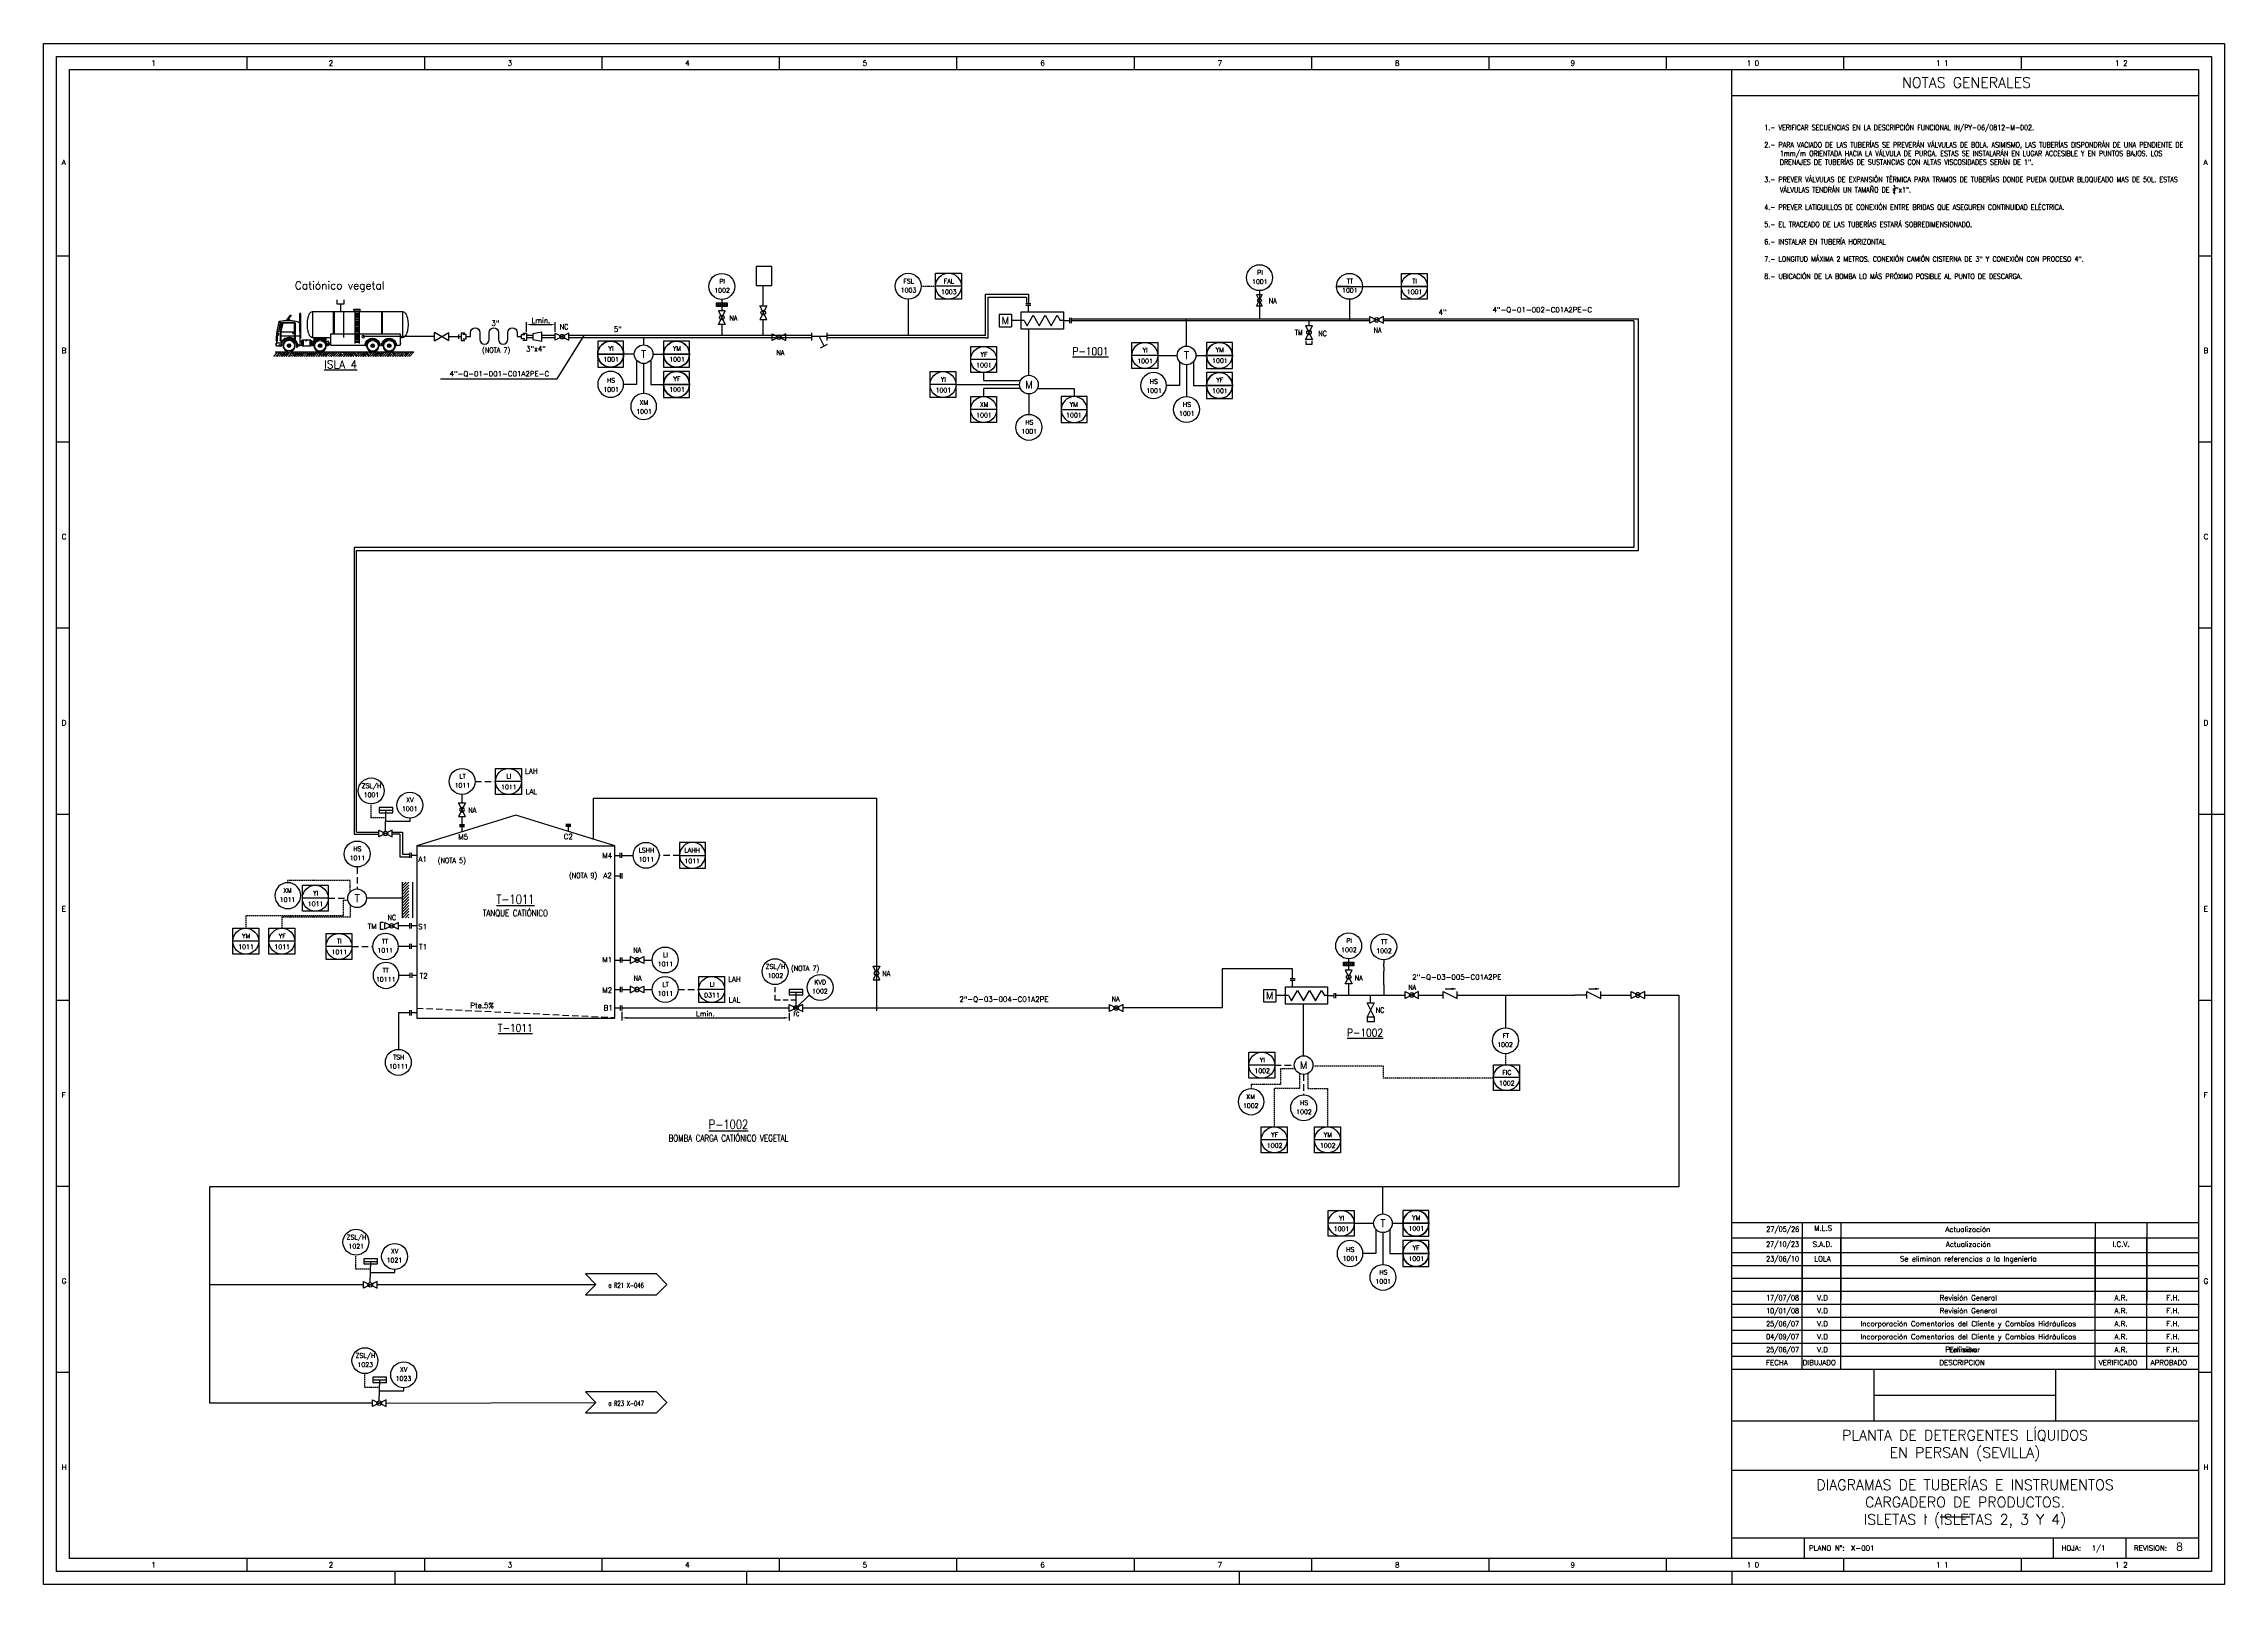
# Model space of a CAD drawing. Header units: metres. Extents: x 142 to 2995, y 1649 to 2243.
# Drawn here: x 2154 to 2995, y 1649 to 2243 of the extents above; entities that cross this region are included whole.
import ezdxf
from ezdxf.enums import TextEntityAlignment as Align

# ---------------------------------------------------------------- set-up
doc = ezdxf.new("R2010")
doc.units = ezdxf.units.M
doc.linetypes.add('RAYITAS', pattern=[0.375, 0.25, -0.125])
doc.linetypes.add('TRAZOS', pattern=[0.75, 0.5, -0.25])
for name, color, linetype in [('CAJETIN', 1, 'Continuous'), ('CARGACAMIONES', 7, 'Continuous'), ('COTAS', 4, 'Continuous'), ('EQUIPOS', 5, 'Continuous'), ('EQUIPOS 02', 1, 'Continuous'), ('FORMATO', 7, 'Continuous'), ('INSTRUMENTOS', 1, 'Continuous'), ('TEX', 7, 'Continuous'), ('TEX EQUIPOS', 6, 'Continuous'), ('TEXTO-VALVULAS Y ACCESORIOS', 7, 'Continuous'), ('TUBERIA', 5, 'Continuous'), ('TUBERÍA2', 1, 'TRAZOS'), ('VALVULAS Y ACCESORIOS', 1, 'Continuous')]:
    doc.layers.add(name, color=color, linetype=linetype)
doc.layers.add('TUBERÍA3', color=1, linetype='Continuous', true_color=0xff0000)
doc.styles.add('PY', font='ROMANS.shx')
doc.styles.add('PY1', font='ROMANS.shx', dxfattribs={"width": 0.8})
doc.styles.add('PY3', font='ROMANS.shx', dxfattribs={"width": 0.6})
doc.linetypes.add('SEÑAL_MECANICA2', pattern='A,4.411183,["o",PY,S=4.130212,R=360,X=0,Y=-1.374288],0.588817,-0.374158,["",PY,S=2,R=360,X=0,Y=-0.688262],-2.183682', length=7.55784)
doc.dimstyles.new('1-5', dxfattribs={"dimtxt": 2, "dimasz": 2, "dimexe": 1, "dimexo": 0.5, "dimgap": 0.6, "dimtad": 1, "dimdec": 0, "dimlfac": 5, "dimzin": 0, "dimdsep": 46, "dimtxsty": 'PY', "dimcen": 0.7, "dimclrd": 4, "dimclre": 4, "dimclrt": 7, "dimazin": 0, "dimtfac": 1, "dimtdec": 0, "dimtofl": 0, "dimtmove": 0, "dimatfit": 3, "dimfxl": 1, "dimtolj": 1, "dimtzin": 0, "dimarcsym": 0})

# ---------------------------------------------------------------- blocks, each defined once
blk = doc.blocks.new('CAMION CISTERNA ALZ')
at = {"layer": 'CAJETIN', "color": 4, "linetype": 'RAYITAS'}
blk.add_line((38.6, 22.2), (38.6, 7.9), dxfattribs=at)
at = {"layer": 'CARGACAMIONES', "color": 4, "linetype": 'ByBlock'}
for p, q in [((55.7, 22.2), (6.1, 22.2)), ((6.1, 22.2), (6.1, 7.9)), ((17.4, 22.2), (17.4, 9.9)), ((17.8, 22.2), (17.8, 9.9)), ((33.2, 23.6), (29.5, 23.6)), ((29.5, 23.1), (29.5, 23.6)), ((33.2, 23.4), (29.5, 23.4)), ((33.2, 23.1), (29.5, 23.1)), ((29.7, 23.1), (29.7, 22.2)), ((30.1, 22.1), (30.1, 4.6)), ((32.5, 21.4), (30.1, 21.4)), ((32.5, 20.7), (30.1, 20.7)), ((32.5, 19.9), (30.1, 19.9)), ((32.5, 19.1), (30.1, 19.1)), ((32.5, 18.3), (30.1, 18.3)), ((32.5, 17.6), (30.1, 17.6)), ((32.5, 16.8), (30.1, 16.8)), ((32.5, 16), (30.1, 16)), ((32.5, 15.3), (30.1, 15.3)), ((32.5, 14.5), (30.1, 14.5)), ((32.5, 13.7), (30.1, 13.7)), ((32.5, 12.9), (30.1, 12.9)), ((32.5, 12.2), (30.1, 12.2)), ((32.5, 22.1), (32.5, 4.6)), ((32.9, 22.2), (32.9, 23.1)), ((33.2, 23.6), (33.2, 23.1)), ((43.9, 22.2), (43.9, 9.9)), ((44.4, 22.2), (44.4, 9.9)), ((55.7, 22.2), (55.7, 7.9)), ((62.2, 7.7), (62.2, 21.1)), ((62.2, 21.1), (62.8, 21.1)), ((62.8, 14.9), (62.8, 21.1)), ((62.8, 15), (62.8, 3.6)), ((62.8, 14.3), (63.2, 14.3)), ((62.8, 13.9), (63.2, 13.9)), ((62.8, 13.5), (63.2, 13.5)), ((62.8, 13.1), (63.2, 13.1)), ((62.8, 12.7), (63.2, 12.7)), ((62.8, 12.3), (63.2, 12.3)), ((65.4, 16), (65.4, 6.7)), ((71.8, 16.4), (65.8, 16.4)), ((65.8, 15.8), (65.8, 7)), ((71.8, 16), (66, 16)), ((67.5, 20.2), (69.7, 17.5)), ((67.8, 20.2), (67.5, 20.2)), ((70, 17.5), (67.8, 20.2)), ((69.1, 18.2), (68.1, 17.5)), ((72.2, 15.7), (73.2, 11.2)), ((72.6, 15.8), (73.1, 13.6)), ((73.1, 13.4), (73.1, 15.4)), ((73.1, 15.4), (73.4, 15.4)), ((73.4, 13.4), (73.1, 13.4)), ((73.1, 13.4), (73.6, 11.2)), ((73.2, 15.4), (73.2, 16.2)), ((73.4, 15.4), (73.2, 16.1)), ((73.2, 13.4), (73.2, 12.6)), ((73.2, 12.6), (73.6, 12.6)), ((73.5, 15.2), (73.3, 16.1)), ((73.4, 15.4), (73.4, 13.4)), ((74.2, 16.5), (73.5, 16.5)), ((74.2, 16.4), (73.5, 16.4)), ((74.3, 11.5), (73.7, 14.2)), ((74.2, 11.5), (73.7, 13.9)), ((75.4, 10.4), (74.1, 16.7)), ((7.4, 7.9), (6.1, 7.9)), ((7.1, 4.4), (7.1, 5.1)), ((7.1, 5.1), (7.4, 5.1)), ((7.4, 4.4), (7.1, 4.4)), ((45.8, 9.9), (7.4, 9.9)), ((7.4, 9.9), (7.4, 3.7)), ((9.5, 3.7), (7.4, 3.7)), ((9.5, 3.3), (9.9, 3.3)), ((17.3, 3.3), (17.7, 3.3)), ((18.2, 3.7), (17.7, 3.7)), ((18.6, 3.7), (17.8, 3.7)), ((18.5, 3.3), (18.9, 3.3)), ((26.4, 3.3), (26.8, 3.3)), ((45.8, 3.7), (26.8, 3.7)), ((32.5, 11.4), (30.1, 11.4)), ((32.5, 10.6), (30.1, 10.6)), ((32.5, 9.8), (30.1, 9.8)), ((32.5, 9.1), (30.1, 9.1)), ((32.5, 8.3), (30.1, 8.3)), ((32.5, 7.5), (30.1, 7.5)), ((32.5, 6.8), (30.1, 6.8)), ((32.5, 6), (30.1, 6)), ((32.5, 5.3), (30.1, 5.3)), ((45.8, 9.9), (45.8, 3.7)), ((55.7, 7.9), (45.8, 7.9)), ((46.7, 5), (45.8, 5)), ((46.7, 4.1), (45.8, 4.1)), ((46.7, 3.7), (46.7, 5.8)), ((46.7, 5.8), (48.3, 5.8)), ((47.5, 3.7), (46.7, 3.7)), ((47.5, 3.3), (47.9, 3.3)), ((48.2, 7.8), (48.2, 7.5)), ((55, 7.8), (48.2, 7.8)), ((48.2, 7.5), (51, 7.5)), ((50.2, 7.3), (48.2, 7.3)), ((48.2, 7.3), (48.2, 6.9)), ((48.2, 6.9), (49.4, 6.9)), ((48.4, 6.9), (48.9, 6.5)), ((48.7, 7.8), (48.7, 7.9)), ((49.3, 7.5), (49.3, 7.3)), ((52.3, 7.5), (55, 7.5)), ((55, 7.3), (53.1, 7.3)), ((53.9, 7.5), (53.9, 7.3)), ((53.9, 6.9), (55, 6.9)), ((54.8, 6.9), (54.3, 6.5)), ((54.5, 7.8), (54.5, 7.9)), ((55, 7.5), (55, 7.8)), ((55, 6.9), (55, 7.3)), ((55, 5.8), (56.3, 5.8)), ((55.4, 3.3), (55.8, 3.3)), ((56.3, 3.7), (55.8, 3.7)), ((56.3, 3.7), (56.3, 6.1)), ((56.7, 6.5), (59, 6.5)), ((61.4, 3.3), (56.7, 3.3)), ((57, 6.5), (57, 3.3)), ((57.2, 6.5), (57.2, 3.3)), ((59, 6.5), (59, 6.2)), ((59.4, 6.5), (61.4, 6.5)), ((59.4, 6.5), (59.4, 6.2)), ((60.9, 6.5), (60.9, 3.3)), ((61.1, 6.5), (61.1, 3.3)), ((61.8, 6.1), (61.8, 3.7)), ((61.8, 5.8), (62.8, 5.8)), ((62.8, 3.7), (61.8, 3.7)), ((62.8, 7.4), (62.6, 7.4)), ((62.8, 11.9), (63.2, 11.9)), ((62.8, 11.5), (63.2, 11.5)), ((65.4, 8.8), (62.8, 8.8)), ((63, 3.6), (63, 3.9)), ((63, 3.6), (64, 3.6)), ((64.1, 3.4), (63, 3.4)), ((64, 3.6), (64, 3.9)), ((64.1, 2.7), (64.1, 3.4)), ((64.6, 2.7), (64.1, 2.7)), ((64.6, 3.4), (64.6, 2.7)), ((73.2, 11.1), (65.8, 11.1)), ((73.2, 8.8), (65.8, 8.8)), ((66.1, 10.3), (66.1, 10.5)), ((66.1, 10.5), (66.5, 10.5)), ((66.8, 10.3), (66.1, 10.3)), ((66.8, 10.5), (66.8, 10.3)), ((73.4, 6.2), (72.5, 6.2)), ((72.7, 5.4), (72.7, 6)), ((72.7, 3.5), (72.7, 4.7)), ((72.9, 4.9), (75.6, 4.9)), ((72.9, 3.5), (72.9, 3.9)), ((72.9, 3.5), (74, 3.5)), ((75.6, 3.3), (72.9, 3.3)), ((73.2, 11.2), (73.2, 6.2)), ((73.6, 11.2), (73.6, 6.4)), ((74, 3.5), (74, 3.9)), ((74.5, 10.1), (74.5, 9.2)), ((74.6, 10.3), (74.6, 9.1)), ((75.3, 11.2), (74.7, 11.2)), ((75.3, 11.1), (74.7, 11.1)), ((75.4, 10.4), (74.7, 10.4)), ((74.7, 9), (75.4, 9)), ((75.4, 8.9), (75.2, 8.9)), ((75.4, 8.7), (75.2, 8.7)), ((75.4, 5.8), (75.2, 5.8)), ((75.3, 8.7), (75.3, 5.8)), ((75.4, 4.9), (75.4, 10.4)), ((75.4, 8.6), (75.5, 8.6)), ((75.5, 5.9), (75.4, 5.9)), ((75.5, 8.6), (75.5, 5.9)), ((75.6, 8.6), (75.5, 8.6)), ((75.5, 5.9), (75.6, 5.9)), ((75.6, 5.9), (75.6, 8.6)), ((75.8, 4.7), (75.8, 3.5)), ((75.8, 4.5), (76, 4.5)), ((76, 3.7), (75.8, 3.7)), ((76, 4.5), (76, 3.7))]:
    blk.add_line(p, q, dxfattribs=at)
at = {"layer": 'CARGACAMIONES', "color": 4}
for p, q in [((76.4, 0), (0, 0)), ((2.3, -2.5), (0, 0)), ((37.4, -1.2), (38.6, 0)), ((38, -1.8), (39.7, 0)), ((42, -2.5), (39.7, 0)), ((43.1, -2.5), (40.8, 0)), ((44.2, -2.5), (42, 0)), ((45.4, -2.5), (43.1, 0)), ((43.7, -0.6), (44.2, 0)), ((44.2, -1.2), (45.4, 0)), ((44.8, -1.8), (46.5, 0)), ((48.8, -2.5), (46.5, 0)), ((49.9, -2.5), (47.6, 0)), ((3.4, -2.5), (1.1, 0)), ((4.5, -2.5), (2.3, 0)), ((2.8, -0.6), (3.4, 0)), ((3.4, -1.2), (4.5, 0)), ((4, -1.8), (5.7, 0)), ((4.5, -2.5), (6.2, -0.6)), ((5.6, -2.5), (6.8, -1.2)), ((8, -2.5), (5.7, 0)), ((6.7, -2.5), (7.3, -1.8)), ((9.1, -2.5), (6.8, 0)), ((10.2, -2.5), (7.9, 0)), ((11.3, -2.5), (9, 0)), ((10.2, -1.2), (11.3, 0)), ((10.7, -1.8), (12.4, 0)), ((11.3, -2.5), (13, -0.6)), ((14.7, -2.5), (12.4, 0)), ((12.4, -2.5), (13.6, -1.2)), ((13.5, -2.5), (14.1, -1.8)), ((15.9, -2.5), (13.6, 0)), ((17, -2.5), (14.7, 0)), ((18.1, -2.5), (15.8, 0)), ((16.4, -0.6), (17, 0)), ((17, -1.2), (18.1, 0)), ((17.5, -1.9), (19.2, 0)), ((18.1, -2.5), (19.8, -0.6)), ((21.5, -2.5), (19.2, 0)), ((19.2, -2.5), (20.4, -1.2)), ((20.3, -2.5), (20.9, -1.8)), ((22.6, -2.5), (20.4, 0)), ((23.8, -2.5), (21.5, 0)), ((24.9, -2.5), (22.6, 0)), ((23.2, -0.9), (23.8, -0.3)), ((23.7, -1.2), (24.9, 0)), ((24.3, -1.9), (26, 0)), ((24.8, -2.5), (26.6, -0.6)), ((28.3, -2.5), (26, 0)), ((26, -2.5), (27.1, -1.2)), ((29.4, -2.5), (27.1, 0)), ((27.1, -2.5), (27.7, -1.8)), ((30.6, -2.5), (28.3, 0)), ((31.7, -2.5), (29.4, 0)), ((30, -0.8), (30.6, -0.1)), ((30.5, -1.2), (31.7, 0)), ((31.1, -1.9), (32.8, 0)), ((31.6, -2.5), (33.4, -0.6)), ((35.1, -2.5), (32.8, 0)), ((32.8, -2.5), (33.9, -1.2)), ((36.2, -2.5), (33.9, 0)), ((33.9, -2.5), (34.5, -1.8)), ((37.3, -2.5), (35.1, 0)), ((38.5, -2.5), (36.2, 0)), ((36.9, -0.8), (37.4, -0.1)), ((38.5, -2.5), (40.3, -0.6)), ((39.7, -2.5), (40.8, -1.2)), ((40.8, -2.5), (41.4, -1.8)), ((45.3, -2.5), (47, -0.6)), ((46.4, -2.5), (47.6, -1.2)), ((47.6, -2.5), (48.2, -1.8)), ((51, -2.5), (48.7, 0)), ((52.2, -2.5), (49.9, 0)), ((50.4, -0.6), (51, 0)), ((51, -1.2), (52.1, 0)), ((51.6, -1.8), (53.3, 0)), ((52.1, -2.5), (53.8, -0.6)), ((53.2, -2.5), (54.4, -1.2)), ((55.6, -2.5), (53.3, 0)), ((56.7, -2.5), (54.4, 0)), ((54.4, -2.5), (55, -1.8)), ((57.8, -2.5), (55.5, 0)), ((58.9, -2.5), (56.7, 0)), ((57.8, -1.2), (58.9, 0)), ((58.4, -1.8), (60.1, 0)), ((58.9, -2.5), (60.6, -0.6)), ((60, -2.5), (61.2, -1.2)), ((62.3, -2.5), (60.1, 0)), ((61.1, -2.5), (61.7, -1.8)), ((63.5, -2.5), (61.2, 0)), ((64.6, -2.5), (62.3, 0)), ((65.7, -2.5), (63.4, 0)), ((64, -0.6), (64.6, 0)), ((64.6, -1.2), (65.7, 0)), ((65.1, -1.9), (66.8, 0)), ((65.7, -2.5), (67.4, -0.6)), ((69.1, -2.5), (66.8, 0)), ((66.8, -2.5), (68, -1.2)), ((67.9, -2.5), (68.5, -1.8)), ((70.3, -2.5), (68, 0)), ((71.4, -2.5), (69.1, 0)), ((72.5, -2.5), (70.2, 0)), ((70.8, -0.9), (71.4, -0.3)), ((71.4, -1.2), (72.5, 0)), ((71.9, -1.9), (73.6, 0)), ((72.5, -2.5), (74.2, -0.6)), ((75.9, -2.5), (73.6, 0)), ((73.6, -2.5), (74.8, -1.2)), ((74.7, -2.5), (75.3, -1.8)), ((77, -2.5), (74.8, 0))]:
    blk.add_line(p, q, dxfattribs=at)
at = {"layer": 'CARGACAMIONES', "color": 4, "linetype": 'ByBlock'}
for centre, radius in [((13.5, 3.4), 3.38), ((13.5, 3.4), 0.794), ((13, 3.4), 0.0993), ((13.1, 3.8), 0.0993), ((13.1, 3), 0.0993), ((13.5, 3.4), 0.397), ((13.5, 4), 0.0993), ((13.5, 2.8), 0.0993), ((14, 3.8), 0.0993), ((14, 3), 0.0993), ((14.1, 3.4), 0.0993), ((22.6, 3.4), 3.38), ((22.6, 3.4), 0.794), ((22, 3.4), 0.0993), ((22.2, 3.8), 0.0993), ((22.2, 3), 0.0993), ((22.6, 3.4), 0.397), ((22.6, 4), 0.0993), ((22.6, 2.8), 0.0993), ((23, 3.8), 0.0993), ((23, 3), 0.0993), ((23.2, 3.4), 0.0993), ((51.6, 3.4), 3.38), ((51.6, 3.4), 0.794), ((51, 3.4), 0.0993), ((51.2, 3.8), 0.0993), ((51.2, 3), 0.0993), ((51.6, 3.4), 0.397), ((51.6, 4), 0.0993), ((51.6, 2.8), 0.0993), ((52, 3.8), 0.0993), ((52, 3), 0.0993), ((52.2, 3.4), 0.0993), ((59.2, 6.5), 0.199), ((68.7, 3.5), 3.38), ((68.7, 3.5), 0.794), ((68.1, 3.5), 0.0993), ((68.3, 3.9), 0.0993), ((68.3, 3.1), 0.0993), ((68.7, 3.5), 0.397), ((68.7, 4.1), 0.0993), ((68.7, 2.9), 0.0993), ((69.1, 3.9), 0.0993), ((69.1, 3.1), 0.0993), ((69.3, 3.5), 0.0993)]:
    blk.add_circle(centre, radius, dxfattribs=at)
at = {"layer": 'CARGACAMIONES', "color": 4, "linetype": 'Continuous'}
blk.add_circle((27.9, 8.4), 0.718, dxfattribs=at)
at = {"layer": 'CARGACAMIONES', "color": 4, "linetype": 'ByBlock'}
for centre, radius, start, end in [((20.3, 15.1), 17.2, 170.2727, 180), ((20.3, 15.1), 17.2, 180, 189.7273), ((13.2, 16.3), 10, 157.5177, 170.2727), ((13.2, 13.9), 10, 189.7273, 202.4823), ((8.8, 18.2), 5.23, 135.0251, 157.5177), ((6.1, 20.9), 1.36, 90, 135.0251), ((55.7, 20.9), 1.36, 44.9749, 90), ((53, 18.2), 5.23, 22.4823, 44.9749), ((48.5, 16.3), 10, 9.7273, 22.4823), ((48.5, 13.9), 10, 337.5177, 350.2727), ((41.4, 15.1), 17.2, 360, 9.7273), ((41.4, 15.1), 17.2, 350.2727, 0), ((64.8, 15), 1.99, 90, 180), ((69.3, -2.4), 19.9, 77.0128, 102.9872), ((65.8, 16), 0.397, 90, 180), ((66, 15.8), 0.199, 90, 180), ((69.7, 17.7), 0.0993, 0, 180), ((69.7, 17.7), 0.0993, 180, 0), ((71.8, 15.6), 0.794, 11.9442, 90), ((71.8, 15.6), 0.397, 11.9442, 90), ((73.5, 16.2), 0.298, 90, 191.9761), ((73.5, 16.2), 0.199, 90, 191.9761), ((72.4, 14.4), 1.4, 315, 45), ((73.7, 16.6), 0.397, 11.9761, 90), ((8.8, 12), 5.23, 202.4823, 224.9749), ((6.1, 9.3), 1.36, 224.9749, 270), ((13.6, 3.4), 4.12, 358.6196, 181.3804), ((13.6, 3.4), 3.72, 358.4724, 181.5276), ((13.5, 3.4), 2.98, 90, 270), ((13.5, 3.4), 0.993, 90, 270), ((13.5, 3.4), 2.98, 270, 90), ((13.5, 3.4), 0.993, 270, 90), ((22.7, 3.4), 4.12, 358.6196, 181.3804), ((22.7, 3.4), 3.72, 358.4724, 181.5276), ((22.6, 3.4), 2.98, 90, 270), ((22.6, 3.4), 0.993, 90, 270), ((22.6, 3.4), 2.98, 270, 90), ((22.6, 3.4), 0.993, 270, 90), ((51.7, 3.4), 4.12, 358.6196, 181.3804), ((51.7, 3.4), 3.72, 358.4724, 181.5276), ((51.6, 3.4), 2.98, 90, 270), ((51.6, 3.4), 0.993, 90, 270), ((51.6, 3.4), 2.98, 270, 90), ((51.6, 3.4), 0.993, 270, 90), ((55.7, 9.3), 1.36, 270, 315.0251), ((56.7, 6.1), 0.397, 90, 180), ((56.7, 3.7), 0.397, 180, 270), ((53, 12), 5.23, 315.0251, 337.5177), ((59.2, 6.2), 0.199, 180, 0), ((61.4, 6.1), 0.397, 0, 90), ((61.4, 3.7), 0.397, 270, 0), ((62.6, 7.7), 0.397, 180, 270), ((63, 3.6), 0.199, 180, 270), ((63.5, 3.4), 0.674, 45, 135), ((68.7, 3.5), 4.62, 31.8706, 181.3804), ((68.7, 3.5), 4.12, 17.5788, 181.3804), ((68.7, 3.5), 2.98, 90, 270), ((68.7, 3.5), 0.993, 90, 270), ((68.7, 3.5), 2.98, 270, 90), ((68.7, 3.5), 0.993, 270, 90), ((72.7, 5.7), 0.298, 270, 90), ((72.9, 4.7), 0.199, 90, 180), ((72.9, 3.5), 0.199, 180, 270), ((68.7, 3.5), 4.62, 17.5788, 25.7368), ((73.5, 3.3), 0.843, 45, 135), ((73.4, 6.4), 0.199, 270, 0), ((74.7, 11.6), 0.497, 191.9761, 270), ((74.7, 11.6), 0.397, 191.9761, 270), ((74.7, 10.3), 0.0993, 90, 180), ((74.7, 9.1), 0.0993, 180, 270), ((75.6, 4.7), 0.199, 0, 90), ((75.6, 3.5), 0.199, 270, 0)]:
    blk.add_arc(centre, radius, start, end, dxfattribs=at)
at = {"layer": 'CARGACAMIONES', "color": 4}
for start, end in [(357.7085, 177.7085), (177.7085, 357.7085)]:
    blk.add_arc((74.8, -1.4), 0.0145, start, end, dxfattribs=at)
blk = doc.blocks.new('VALV GLOB-V')
at = {"layer": 'INSTRUMENTOS', "color": 1, "flags": 128}
blk.add_lwpolyline([(5.7, -1.43), (5.7, 1.43), (0, -1.43), (0, 1.43)], close=True, dxfattribs=at)
at = {"layer": 'INSTRUMENTOS', "color": 1}
blk.add_circle((2.85, 0), 0.95, dxfattribs=at)
at = {"layer": 'INSTRUMENTOS', "color": 7, "linetype": 'SEÑAL_MECANICA2', "style": 'PY'}
blk.add_attdef('REF.', text='', height=2, dxfattribs=at).set_placement((3, -3.37), align=Align.MIDDLE)
blk = doc.blocks.new('*D58')
at = {"layer": 'COTAS', "color": 4, "lineweight": -2, "transparency": 16777216}
for p, q in [((2340.44, 2131.89), (2340.44, 2135.62)), ((2342.44, 2134.62), (2349.51, 2134.62)), ((2351.51, 2131.79), (2351.51, 2135.62))]:
    blk.add_line(p, q, dxfattribs=at)
at = {"layer": 'COTAS', "color": 4, "transparency": 16777216}
for points in [[(2342.44, 2134.95), (2342.44, 2134.29), (2340.44, 2134.62)], [(2349.51, 2134.95), (2349.51, 2134.29), (2351.51, 2134.62)]]:
    blk.add_solid(points, dxfattribs=at)
at = {"layer": 'DEFPOINTS', "color": 0, "transparency": 16777216}
for p in [(2340.44, 2131.39), (2351.51, 2134.62), (2351.51, 2131.29)]:
    blk.add_point(p, dxfattribs=at)
at = {"layer": 'COTAS', "color": 7, "transparency": 16777216, "insert": (2345.97, 2136.22), "char_height": 2, "attachment_point": 5, "style": 'PY'}
blk.add_mtext('\\A1;Lmin.', dxfattribs=at)
blk = doc.blocks.new('MANG-VAL')
at = {"layer": 'INSTRUMENTOS', "color": 1}
for p, q in [((0, 1.5), (0, -1.5)), ((6, 0), (0, 0)), ((3, 0), (4.8, -3.6)), ((6, 1.5), (6, -1.5)), ((3.46, -4.27), (6.14, -2.93))]:
    blk.add_line(p, q, dxfattribs=at)
blk = doc.blocks.new('SEÑAL CIR')
at = {"color": 1}
blk.add_circle((0, 5.7), 5.7, dxfattribs=at)
at = {"layer": 'INSTRUMENTOS', "linetype": 'Continuous', "style": 'PY', "flags": 4}
for p in [(0.13, 2.95), (0.18, 6.94)]:
    blk.add_attdef('---', text='', height=2, dxfattribs=at).set_placement(p, align=Align.CENTER)
blk = doc.blocks.new('REDUCCION')
at = {"color": 1}
for p, q in [((0, 2), (0, -2)), ((4, 1.25), (0, 2)), ((4, -1.25), (4, 1.25)), ((0, -2), (4, -1.25))]:
    blk.add_line(p, q, dxfattribs=at)
at = {"style": 'PY1', "width": 0.8}
blk.add_attdef('.', text='', height=2, dxfattribs=at).set_placement((2, -3.65), align=Align.MIDDLE)
blk = doc.blocks.new('DIAFRAGMA')
at = {"layer": 'INSTRUMENTOS', "color": 1, "ltscale": 0.1, "flags": 128}
blk.add_lwpolyline([(0, -2.25), (0, 2.25), (1.5, 2.25), (1.5, -2.25)], close=True, dxfattribs=at)
blk.add_lwpolyline([(0.46, -2.25), (1.12, -1.86), (0.38, -1.43), (1.12, -1), (0.38, -0.56), (1.12, -0.13), (0.38, 0.3), (1.12, 0.73), (0.38, 1.17), (1.12, 1.6), (0.38, 2.03), (0.75, 2.25)], dxfattribs=at)
blk = doc.blocks.new('SEÑAL CIRCU MARCO')
at = {"color": 1, "linetype": 'Continuous', "ltscale": 0.5}
blk.add_line((5.7, 5.7), (-5.7, 5.7), dxfattribs=at)
at = {"color": 1, "flags": 128}
blk.add_lwpolyline([(5.7, 0), (-5.7, 0), (-5.7, 11.4), (5.7, 11.4)], close=True, dxfattribs=at)
at = {"color": 1}
blk.add_circle((0, 5.7), 5.7, dxfattribs=at)
at = {"style": 'PY'}
for tag, p in [('XXX', (0.18, 7.98)), ('YYY', (0.13, 3.24))]:
    blk.add_attdef(tag, text='', height=2, dxfattribs=at).set_placement(p, align=Align.MIDDLE)
blk = doc.blocks.new('*D57')
at = {"layer": 'COTAS', "color": 4, "lineweight": -2, "transparency": 16777216}
for p, q in [((2377.14, 1869.67), (2377.14, 1866.36)), ((2379.14, 1867.36), (2439.68, 1867.36)), ((2441.68, 1869.33), (2441.68, 1866.36))]:
    blk.add_line(p, q, dxfattribs=at)
at = {"layer": 'COTAS', "color": 4, "transparency": 16777216}
for points in [[(2379.14, 1867.7), (2379.14, 1867.03), (2377.14, 1867.36)], [(2439.68, 1867.7), (2439.68, 1867.03), (2441.68, 1867.36)]]:
    blk.add_solid(points, dxfattribs=at)
at = {"layer": 'DEFPOINTS', "color": 0, "transparency": 16777216}
for p in [(2377.14, 1870.17), (2441.68, 1869.83), (2441.68, 1867.36)]:
    blk.add_point(p, dxfattribs=at)
at = {"layer": 'COTAS', "color": 7, "transparency": 16777216, "insert": (2409.41, 1868.96), "char_height": 2, "attachment_point": 5, "style": 'PY'}
blk.add_mtext('\\A1;Lmin.', dxfattribs=at)
blk = doc.blocks.new('VALVULA RETENCION')
at = {"layer": 'VALVULAS Y ACCESORIOS'}
blk.add_line((0.79, 2.4), (3.43, 2.4), dxfattribs=at)
at = {"layer": 'VALVULAS Y ACCESORIOS', "flags": 128}
blk.add_lwpolyline([(0, -1.33), (0, 1.33), (5.33, -1.33), (5.33, 1.33)], dxfattribs=at)
blk.add_lwpolyline([(4.65, 2.4), (3.43, 2.14), (3.43, 2.66)], close=True, dxfattribs=at)
at = {"layer": 'TEXTO-VALVULAS Y ACCESORIOS', "linetype": 'SEÑAL_MECANICA2', "style": 'PY1', "width": 0.8}
blk.add_attdef('REF.', text='', height=2, dxfattribs=at).set_placement((2.94, -3.07), align=Align.MIDDLE)
blk = doc.blocks.new('VALV TIPO COMPUERTA')
at = {"layer": 'VALVULAS Y ACCESORIOS', "flags": 128}
blk.add_lwpolyline([(0, -1.33), (0, 1.33), (5.33, -1.33), (5.33, 1.33)], close=True, dxfattribs=at)
at = {"layer": 'TEXTO-VALVULAS Y ACCESORIOS', "linetype": 'SEÑAL_MECANICA2', "style": 'PY1', "width": 0.8}
blk.add_attdef('REF.', text='', height=2, dxfattribs=at).set_placement((2.94, -3.07), align=Align.MIDDLE)
blk = doc.blocks.new('TAPA ROSCADA S.W.')
at = {"layer": 'VALVULAS Y ACCESORIOS', "ltscale": 0.1}
for p, q in [((-0.75, 1), (0.75, 1)), ((0.75, 1), (0.75, -1)), ((-0.75, -1), (0.75, -1))]:
    blk.add_line(p, q, dxfattribs=at)
blk = doc.blocks.new('MARCO-A1')
at = {"layer": 'FORMATO', "color": 5}
for p, q in [((78.42, 589), (78.42, 584)), ((146.83, 589), (146.83, 584)), ((215.25, 589), (215.25, 584)), ((283.67, 589), (283.67, 584)), ((352.08, 589), (352.08, 584)), ((420.5, 589), (420.5, 584)), ((488.92, 589), (488.92, 584)), ((557.33, 589), (557.33, 584)), ((625.75, 589), (625.75, 584)), ((694.17, 589), (694.17, 584)), ((762.58, 589), (762.58, 584)), ((5, 512.25), (10, 512.25)), ((831, 512.25), (836, 512.25)), ((5, 440.5), (10, 440.5)), ((831, 440.5), (836, 440.5)), ((5, 368.75), (10, 368.75)), ((831, 368.75), (836, 368.75)), ((5, 297), (10, 297)), ((831, 297), (836, 297)), ((5, 225.25), (10, 225.25)), ((831, 225.25), (836, 225.25)), ((5, 153.5), (10, 153.5)), ((831, 153.5), (836, 153.5)), ((5, 81.75), (10, 81.75)), ((831, 81.75), (836, 81.75)), ((78.42, 10), (78.42, 5)), ((146.83, 10), (146.83, 5)), ((215.25, 10), (215.25, 5)), ((283.67, 10), (283.67, 5)), ((352.08, 10), (352.08, 5)), ((420.5, 10), (420.5, 5)), ((488.92, 10), (488.92, 5)), ((557.33, 10), (557.33, 5)), ((625.75, 10), (625.75, 5)), ((694.17, 10), (694.17, 5)), ((762.58, 10), (762.58, 5))]:
    blk.add_line(p, q, dxfattribs=at)
at = {"layer": 'FORMATO', "color": 1, "linetype": 'Continuous'}
for p, q in [((836, 297), (841, 297)), ((135.5, 5), (135.5, 0)), ((271, 5), (271, 0)), ((461, 5), (461, 0)), ((651, 5), (651, 0))]:
    blk.add_line(p, q, dxfattribs=at)
at = {"layer": 'FORMATO', "color": 1}
blk.add_lwpolyline([(0, 594), (841, 594), (841, 0), (0, 0)], close=True, dxfattribs=at)
at = {"layer": 'FORMATO', "color": 5}
blk.add_lwpolyline([(5, 589), (836, 589), (836, 5), (5, 5)], close=True, dxfattribs=at)
at = {"layer": 'FORMATO', "color": 8, "linetype": 'Continuous'}
blk.add_lwpolyline([(10, 584), (831, 584), (831, 10), (10, 10)], close=True, dxfattribs=at)
at = {"layer": 'FORMATO', "color": 1, "style": 'PY'}
for s, p in [('1', (41.52, 585.5)), ('2', (109.93, 585.5)), ('3', (178.99, 585.5)), ('4', (247.4, 585.5)), ('5', (315.82, 585.5)), ('6', (384.34, 585.5)), ('7', (452.75, 585.5)), ('8', (521.17, 585.5)), ('9', (588.85, 585.5)), ('1 0', (656.77, 585.5)), ('1 1', (729.83, 585.5)), ('1 2', (798.88, 585.5)), ('A', (7, 547.25)), ('A', (833, 547.25)), ('B', (7, 474.67)), ('B', (833, 474.67)), ('C', (7, 402.92)), ('C', (833, 402.92)), ('D', (7, 331.17)), ('D', (833, 331.17)), ('E', (7, 259.42)), ('E', (833, 259.42)), ('F', (7, 187.67)), ('F', (833, 187.67)), ('G', (7, 115.92)), ('G', (833, 115.92)), ('H', (7, 44.17)), ('H', (833, 44.17)), ('1', (41.52, 6.5)), ('2', (109.93, 6.5)), ('3', (178.99, 6.5)), ('4', (247.4, 6.5)), ('5', (315.82, 6.5)), ('6', (384.34, 6.5)), ('7', (452.75, 6.5)), ('8', (521.17, 6.5)), ('9', (588.85, 6.5)), ('1 0', (656.77, 6.5)), ('1 1', (729.83, 6.5)), ('1 2', (798.88, 6.5))]:
    blk.add_text(s, height=2, dxfattribs=at).set_placement(p)
blk = doc.blocks.new('BANDERA DE FLUJO')
at = {"layer": 'TEX', "color": 1, "ltscale": 0.1, "flags": 128}
blk.add_lwpolyline([(-4, 4), (-31.46, 4), (-27.46, 0), (-31.46, -4), (-4, -4), (0, 0)], close=True, dxfattribs=at)
at = {"layer": 'TEX', "style": 'PY1', "width": 0.8}
for tag, p in [('ETIQUETA-LINEA-1', (-15.73, 0.61)), ('ETIQUETA-LINEA-2', (-15.73, -2.91))]:
    blk.add_attdef(tag, text='', height=2, dxfattribs=at).set_placement(p, align=Align.CENTER)
blk = doc.blocks.new('BOMBA VOLUMETRICA')
at = {"layer": 'EQUIPOS', "linetype": 'Continuous'}
for p, q in [((-11.27, -4.05), (-11.27, -8.85)), ((-11.27, -4.05), (-6.47, -4.05)), ((-6.47, -4.05), (-6.47, -8.85)), ((-1.61, -6.45), (-6.47, -6.45)), ((-1.61, -6.45), (-0.45, -8.45)), ((-0.45, -8.45), (1.86, -4.45)), ((0, -3.12), (0, -0.67)), ((1.86, -4.45), (4.17, -8.45)), ((4.17, -8.45), (6.48, -4.45)), ((6.48, -4.45), (8.79, -8.45)), ((8.79, -8.45), (11.1, -4.45)), ((11.1, -4.45), (12.25, -6.45)), ((13.52, -6.45), (12.25, -6.45)), ((13.52, -6.45), (15.97, -6.45)), ((-11.27, -8.85), (-6.47, -8.85))]:
    blk.add_line(p, q, dxfattribs=at)
at = {"layer": 'EQUIPOS', "linetype": 'Continuous', "flags": 128}
blk.add_lwpolyline([(-2.78, -3.12), (13.52, -3.12), (13.52, -9.79), (-2.78, -9.79)], close=True, dxfattribs=at)
at = {"layer": 'VALVULAS Y ACCESORIOS', "ltscale": 0.1}
for p, q in [((1, 0), (-1, 0)), ((1, -0.67), (-1, -0.67)), ((15.97, -7.45), (15.97, -5.45)), ((16.64, -7.45), (16.64, -5.45))]:
    blk.add_line(p, q, dxfattribs=at)
at = {"layer": 'EQUIPOS 02', "style": 'PY'}
blk.add_text('M', height=2.8, dxfattribs=at).set_placement((-8.87, -6.45), align=Align.MIDDLE)
at = {"layer": 'TEX EQUIPOS', "linetype": 'Continuous', "style": 'PY1', "width": 0.8}
blk.add_attdef('REF_EQUIPO', text='', height=3, dxfattribs=at).set_placement((2.35, -13.59), align=Align.MIDDLE_CENTER)

msp = doc.modelspace()

# ---------------------------------------------------------------- hatches: boundary and pattern name
at = {"layer": 'EQUIPOS'}
h = msp.add_hatch(dxfattribs=at)
h.set_pattern_fill('ANSI31', color=4, scale=0.25, style=0)
h.set_pattern_definition([(45, (1060.16105, 2709.813), (-0.561266, 0.561266), [])])
h.paths.add_polyline_path([(2292.57, 1905.96), (2295.07, 1905.96), (2295.07, 1919.71), (2292.57, 1919.71)])

# ---------------------------------------------------------------- linework, layer by layer
at = {"color": 5}
for p, q in [((2517.37, 2130.38), (2517.37, 2146.3)), ((2517.37, 2146.3), (2534.04, 2146.3)), ((2534.04, 2146.3), (2534.04, 2142.66)), ((2274.81, 1939.01), (2283.37, 1939.01)), ((2288.63, 1939.01), (2292.6, 1939.01)), ((2292.6, 1939.01), (2292.6, 1930.43)), ((2292.6, 1930.43), (2295.42, 1930.43)), ((2608.88, 1871.17), (2608.88, 1886.34)), ((2608.88, 1886.34), (2635.72, 1886.34)), ((2635.72, 1886.34), (2635.72, 1882.39)), ((2749.33, 1876.17), (2744.72, 1876.17)), ((2784.85, 1876.17), (2784.85, 1802.24)), ((2784.85, 1802.24), (2218.14, 1802.24)), ((2218.14, 1802.24), (2218.14, 1719)), ((2218.14, 1764.5), (2277.53, 1764.5)), ((2282.79, 1764.5), (2367.1, 1764.62)), ((2218.14, 1719), (2281, 1719)), ((2286.27, 1718.8), (2367.1, 1719.12))]:
    msp.add_line(p, q, dxfattribs=at)
at = {"color": 4}
for p, q in [((2518.42, 2129.58), (2518.42, 2145.26)), ((2518.42, 2145.26), (2533.26, 2145.26)), ((2533.26, 2145.26), (2533.26, 2142.66)), ((2517.37, 2129.58), (2518.42, 2129.58)), ((2274.01, 1965.66), (2274.01, 1938.14)), ((2274.01, 1938.14), (2283.45, 1938.14)), ((2291.61, 1938.14), (2288.71, 1938.14)), ((2291.61, 1938.14), (2291.61, 1929.41)), ((2291.59, 1929.41), (2295.42, 1929.41))]:
    msp.add_line(p, q, dxfattribs=at)
at = {"color": 1}
for p, q in [((2623.06, 2147.71), (2623.06, 2136.84)), ((2652.8, 2149.38), (2662.8, 2149.38)), ((2268.65, 2142.63), (2268.65, 2139.66)), ((2415.73, 2144.36), (2415.73, 2143)), ((2415.73, 2141.65), (2415.73, 2139.98)), ((2487.63, 2144.41), (2487.63, 2130.38)), ((2594.94, 2126.34), (2594.94, 2136.84)), ((2657.8, 2144.38), (2657.8, 2136.84)), ((2657.8, 2136.84), (2657.8, 2136.04)), ((2304.9, 2129.99), (2277.36, 2129.99)), ((2310.41, 2128.39), (2304.9, 2131.58)), ((2304.9, 2128.39), (2310.41, 2131.58)), ((2304.9, 2128.39), (2304.9, 2131.58)), ((2310.41, 2128.39), (2310.41, 2131.58)), ((2315.18, 2129.97), (2310.41, 2129.97)), ((2314.27, 2129.13), (2314.27, 2130.8)), ((2415.73, 2134.72), (2415.73, 2130.38)), ((2534.16, 2115.09), (2534.16, 2132.87)), ((2642.17, 2136.04), (2642.17, 2134.18)), ((2315.56, 1950.27), (2315.56, 1953.52)), ((2315.56, 1941.76), (2315.56, 1945.01)), ((2377.14, 1930.01), (2381.52, 1930.01)), ((2292.57, 1913.46), (2278.68, 1913.46)), ((2295.42, 1902.84), (2291.03, 1902.84)), ((2295.42, 1894.91), (2291.04, 1894.91)), ((2377.14, 1889.66), (2380.39, 1889.66)), ((2385.65, 1889.66), (2388.9, 1889.66)), ((2657.46, 1890.15), (2657.46, 1888.79)), ((2657.46, 1887.44), (2657.46, 1885.77)), ((2670.99, 1889.73), (2670.99, 1888.38)), ((2670.99, 1887.03), (2670.99, 1888.38)), ((2670.99, 1887.03), (2670.99, 1885.35)), ((2670.99, 1880.09), (2670.99, 1885.35)), ((2295.61, 1883.74), (2291.23, 1883.74)), ((2377.14, 1878.28), (2380.39, 1878.28)), ((2385.65, 1878.28), (2388.9, 1878.28)), ((2444.35, 1871.19), (2449.52, 1876.27)), ((2657.46, 1880.5), (2657.46, 1876.17)), ((2670.99, 1880.09), (2670.99, 1876.17)), ((2295.37, 1869.32), (2290.99, 1869.32)), ((2640.11, 1852.73), (2640.11, 1872.6)), ((2670.69, 1791.75), (2670.69, 1802.24))]:
    msp.add_line(p, q, dxfattribs=at)
for p, q in [((2657.8, 2149.38), (2652.8, 2149.38)), ((2352.27, 2113.73), (2362.62, 2130.38)), ((2307.27, 2113.73), (2352.27, 2113.73))]:
    msp.add_line(p, q)
at = {"color": 1, "linetype": 'TRAZOS'}
for p, q in [((2717.96, 1853.47), (2717.96, 1849.39)), ((2644.28, 1848.84), (2670.75, 1848.84)), ((2670.75, 1848.84), (2670.75, 1844.26)), ((2670.75, 1844.26), (2713.25, 1844.26))]:
    msp.add_line(p, q, dxfattribs=at)
at = {"color": 1, "flags": 128}
for points in [[(2267.23, 2144.13), (2267.23, 2142.63), (2270.08, 2142.63), (2270.08, 2144.13)], [(2316.68, 2131.39), (2315.18, 2131.39), (2315.18, 2128.54), (2316.68, 2128.54)], [(2338.94, 2131.39), (2340.44, 2131.39), (2340.44, 2128.54), (2338.94, 2128.54)], [(2640.92, 2128.38), (2640.92, 2127.07), (2643.42, 2127.07), (2643.42, 2128.38)], [(2285.24, 1904.09), (2283.92, 1904.09), (2283.92, 1901.59), (2285.24, 1901.59)]]:
    msp.add_lwpolyline(points, dxfattribs=at)
at = {"color": 1}
msp.add_lwpolyline([(2290.99, 1869.32), (2290.99, 1855.2)], dxfattribs=at)
for centre in [(2385.59, 2123.22), (2594.95, 2122.74), (2534.17, 2111.49), (2275.08, 1913.46), (2640.11, 1849.13), (2670.7, 1788.15)]:
    msp.add_circle(centre, 3.6, dxfattribs=at)
at = {"layer": 'CAJETIN', "color": 8, "linetype": 'Continuous'}
for p, q in [((2805.19, 1658.95), (2805.19, 2232.95)), ((2805.19, 1731.95), (2985.19, 1731.95)), ((2860.19, 1711.95), (2860.19, 1731.95)), ((2930.19, 1711.95), (2930.19, 1731.95)), ((2860.19, 1721.95), (2930.19, 1721.95)), ((2805.19, 1711.95), (2985.19, 1711.95)), ((2805.19, 1692.95), (2985.19, 1692.95)), ((2805.19, 1666.95), (2985.19, 1666.95)), ((2833.19, 1666.95), (2833.19, 1658.95))]:
    msp.add_line(p, q, dxfattribs=at)
at = {"layer": 'CAJETIN', "color": 8}
for p, q in [((2805.19, 2222.95), (2985.19, 2222.95)), ((2929.19, 1666.95), (2929.19, 1658.95)), ((2957.19, 1666.95), (2957.19, 1658.95))]:
    msp.add_line(p, q, dxfattribs=at)
at = {"layer": 'CAJETIN', "color": 1, "linetype": 'TRAZOS', "ltscale": 5}
for p, q in [((2320.56, 1958.53), (2328.48, 1958.53)), ((2399.44, 1930.01), (2391.51, 1930.01)), ((2273.12, 1894.91), (2281.04, 1894.91)), ((2398.9, 1878.28), (2406.82, 1878.28)), ((2298.07, 1871.15), (2374.49, 1867.47))]:
    msp.add_line(p, q, dxfattribs=at)
at = {"layer": 'CAJETIN', "color": 1, "linetype": 'TRAZOS', "ltscale": 4}
for p, q in [((2436.26, 1874.21), (2436.26, 1880.17)), ((2444.35, 1874.21), (2436.26, 1874.21))]:
    msp.add_line(p, q, dxfattribs=at)
at = {"layer": 'CAJETIN', "color": 1}
for p, q in [((2805.19, 1788.44), (2985.19, 1788.44)), ((2832.32, 1788.44), (2832.32, 1758.57)), ((2847.32, 1788.32), (2847.32, 1758.57)), ((2945.32, 1788.32), (2945.32, 1758.57)), ((2965.32, 1788.56), (2965.32, 1758.57)), ((2805.19, 1782.59), (2985.19, 1782.59)), ((2805.19, 1776.95), (2985.19, 1776.95)), ((2832.19, 1782.59), (2832.19, 1757.59)), ((2832.19, 1776.95), (2832.19, 1751.95)), ((2847.19, 1782.59), (2847.19, 1757.59)), ((2847.19, 1776.95), (2847.19, 1751.95)), ((2945.19, 1782.59), (2945.19, 1757.59)), ((2945.19, 1776.95), (2945.19, 1751.95)), ((2965.19, 1782.59), (2965.19, 1757.59)), ((2965.19, 1776.95), (2965.19, 1751.95)), ((2805.19, 1771.95), (2985.19, 1771.95)), ((2805.19, 1766.95), (2985.19, 1766.95)), ((2805.19, 1761.95), (2985.19, 1761.95)), ((2832.19, 1761.95), (2832.19, 1736.95)), ((2847.19, 1761.95), (2847.19, 1736.95)), ((2945.19, 1761.95), (2945.19, 1736.95)), ((2965.19, 1761.95), (2965.19, 1736.95)), ((2805.19, 1756.95), (2985.19, 1756.95)), ((2805.19, 1751.95), (2985.19, 1751.95)), ((2805.19, 1746.95), (2985.19, 1746.95)), ((2805.19, 1741.95), (2985.19, 1741.95)), ((2805.19, 1741.95), (2985.19, 1741.95))]:
    msp.add_line(p, q, dxfattribs=at)
at = {"layer": 'CAJETIN', "color": 5}
for p, q in [((2805.19, 1736.95), (2985.19, 1736.95)), ((2832.19, 1736.95), (2832.19, 1731.95)), ((2847.19, 1736.95), (2847.19, 1731.95)), ((2945.19, 1736.95), (2945.19, 1731.95)), ((2965.19, 1736.95), (2965.19, 1731.95))]:
    msp.add_line(p, q, dxfattribs=at)
at = {"layer": 'EQUIPOS'}
for p, q in [((2336.28, 1945.54), (2298.07, 1933.68)), ((2374.49, 1933.68), (2336.28, 1945.54)), ((2298.07, 1933.68), (2298.07, 1867.26)), ((2374.49, 1871.17), (2374.49, 1933.68)), ((2298.07, 1867.26), (2374.49, 1867.26)), ((2374.49, 1867.26), (2374.49, 1871.17)), ((2377.14, 1871.17), (2397.84, 1871.17)), ((2397.84, 1871.17), (2441.68, 1871.19)), ((2447.01, 1871.19), (2564.28, 1871.17)), ((2564.28, 1871.17), (2565.22, 1871.17))]:
    msp.add_line(p, q, dxfattribs=at)
at = {"layer": 'EQUIPOS', "color": 4}
for p, q in [((2292.57, 1905.96), (2292.57, 1919.72)), ((2296.57, 1905.96), (2296.57, 1919.72))]:
    msp.add_line(p, q, dxfattribs=at)
at = {"layer": 'EQUIPOS'}
msp.add_lwpolyline([(2366.22, 1936.25), (2366.22, 1952.08), (2475.38, 1952.08), (2475.38, 1870.04)], dxfattribs=at)
at = {"layer": 'EQUIPOS 02', "color": 5}
msp.add_line((2298.07, 1933.68), (2374.49, 1933.68), dxfattribs=at)
at = {"layer": 'INSTRUMENTOS', "color": 1, "ltscale": 0.1, "flags": 128}
for points in [[(2315.85, 2129.11), (2317.14, 2129.11), (2317.14, 2130.84), (2315.85, 2130.84)], [(2339.78, 2129.11), (2338.48, 2129.11), (2338.48, 2130.84), (2339.78, 2130.84)]]:
    msp.add_lwpolyline(points, dxfattribs=at)
at = {"layer": 'TUBERIA', "color": 5, "linetype": 'Continuous'}
for p, q in [((2550.55, 2136.84), (2665.66, 2136.84)), ((2670.93, 2136.84), (2769.27, 2136.84)), ((2342.8, 2130.38), (2340.44, 2130.38)), ((2351.51, 2130.38), (2346.31, 2130.38)), ((2450.29, 2130.38), (2356.77, 2130.38)), ((2474.74, 2130.38), (2456.29, 2130.38)), ((2499.6, 2130.38), (2474.74, 2130.38)), ((2517.37, 2130.38), (2499.6, 2130.38)), ((2652.7, 1876.17), (2679.2, 1876.17)), ((2684.46, 1876.17), (2693.96, 1876.17)), ((2699.29, 1876.17), (2744.72, 1876.17)), ((2754.66, 1876.16), (2766.37, 1876.17)), ((2771.63, 1876.17), (2784.85, 1876.17)), ((2588.62, 1871.17), (2570.48, 1871.17)), ((2608.88, 1871.17), (2588.62, 1871.17)), ((2880.03, 1675.02), (2880.38, 1675.02)), ((2885.64, 1675.02), (2897.03, 1675.02))]:
    msp.add_line(p, q, dxfattribs=at)
at = {"layer": 'TUBERIA', "color": 4, "linetype": 'Continuous'}
for p, q in [((2342.8, 2129.58), (2340.44, 2129.58)), ((2351.51, 2129.58), (2346.31, 2129.58)), ((2450.29, 2129.58), (2356.77, 2129.58)), ((2474.74, 2129.58), (2456.29, 2129.58)), ((2499.6, 2129.58), (2474.74, 2129.58)), ((2517.37, 2129.58), (2499.6, 2129.58)), ((2665.66, 2136.04), (2550.55, 2136.04)), ((2767.46, 2136.04), (2670.93, 2136.04))]:
    msp.add_line(p, q, dxfattribs=at)
at = {"layer": 'TUBERIA', "color": 1, "linetype": 'TRAZOS', "ltscale": 0.5}
for p, q in [((2583.84, 2122.74), (2591.35, 2122.74)), ((2506.04, 2111.49), (2530.57, 2111.49)), ((2594.95, 2119.14), (2594.95, 2106.9)), ((2534.17, 2107.89), (2534.17, 2100)), ((2659.59, 1788.15), (2667.1, 1788.15)), ((2670.7, 1784.55), (2670.7, 1772.31))]:
    msp.add_line(p, q, dxfattribs=at)
at = {"layer": 'TUBERIA', "linetype": 'Continuous'}
for p, q in [((2315.56, 1939.11), (2315.56, 1941.09)), ((2356.57, 1939.24), (2356.57, 1941.22)), ((2356.57, 1939.24), (2356.57, 1941.22)), ((2298.07, 1930.01), (2296.09, 1930.01)), ((2374.49, 1930.01), (2376.47, 1930.01)), ((2374.49, 1922.13), (2376.47, 1922.13)), ((2298.07, 1902.84), (2296.09, 1902.84)), ((2298.07, 1894.91), (2296.09, 1894.91)), ((2374.49, 1889.66), (2376.47, 1889.66)), ((2298.26, 1883.74), (2296.27, 1883.74)), ((2374.49, 1878.28), (2376.47, 1878.28)), ((2298.02, 1869.32), (2296.04, 1869.32)), ((2374.49, 1871.17), (2376.47, 1871.17))]:
    msp.add_line(p, q, dxfattribs=at)
at = {"layer": 'TUBERIA', "color": 1, "linetype": 'TRAZOS', "ltscale": 5}
for p, q in [((2275.08, 1925.36), (2275.08, 1917.1)), ((2263.97, 1913.46), (2271.48, 1913.46)), ((2629, 1849.13), (2636.51, 1849.13)), ((2640.11, 1845.53), (2640.11, 1837.64))]:
    msp.add_line(p, q, dxfattribs=at)
at = {"layer": 'TUBERIA', "lineweight": 30}
msp.add_line((2665.95, 1873.11), (2665.95, 1876.17), dxfattribs=at)
at = {"layer": 'TUBERIA', "color": 1, "linetype": 'ByBlock', "ltscale": 5}
msp.add_line((2717.94, 1876.17), (2717.94, 1863.55), dxfattribs=at)
at = {"layer": 'TUBERIA', "color": 4, "linetype": 'Continuous'}
msp.add_lwpolyline([(2428.95, 2149.71), (2435.01, 2149.71), (2435.01, 2157.02), (2428.95, 2157.02)], close=True, dxfattribs=at)
for points in [[(2431.71, 2141.86), (2431.71, 2149.73)], [(2431.71, 2130.38), (2431.71, 2136.59)], [(2767.46, 2136.04), (2767.46, 2048.71), (2274.01, 2048.71), (2274.01, 1965.66)]]:
    msp.add_lwpolyline(points, dxfattribs=at)
at = {"layer": 'TUBERIA', "color": 5, "linetype": 'Continuous'}
msp.add_lwpolyline([(2274.81, 1939.01), (2274.81, 2047.53), (2769.27, 2047.53), (2769.27, 2136.89)], dxfattribs=at)
at = {"layer": 'TUBERIA', "color": 5, "linetype": 'Continuous', "flags": 128}
msp.add_lwpolyline([(2317.14, 2129.98), (2318.85, 2129.98), (2318.85, 2131.57, -1), (2322.43, 2131.57), (2322.43, 2128.88, 1), (2326.02, 2128.88), (2326.02, 2131.57, -1), (2329.6, 2131.57), (2329.6, 2128.88, 1), (2333.19, 2128.88), (2333.19, 2131.57, -1), (2336.78, 2131.57), (2336.78, 2129.98), (2338.48, 2129.98)], format="xyb", dxfattribs=at)
at = {"layer": 'TUBERÍA2'}
for points in [[(2492.63, 2149.41), (2498.16, 2149.41)], [(2286.2, 1944.43), (2280.51, 1944.43), (2280.51, 1949.78)], [(2272.46, 1915.94), (2272.46, 1920.37), (2248.18, 1920.37), (2248.18, 1919.48)], [(2271.6, 1912.55), (2269.75, 1912.55), (2269.75, 1906.63), (2232.14, 1906.63)], [(2272.46, 1910.99), (2272.46, 1906.22), (2246.08, 1906.22)], [(2232.14, 1906.63), (2232.14, 1901.9)], [(2246.08, 1906.22), (2246.08, 1901.9)], [(2636.78, 1847.77), (2631.19, 1847.77), (2631.19, 1841.71), (2619.83, 1841.71), (2619.83, 1840.03)], [(2638.49, 1845.91), (2638.49, 1840.17), (2628.79, 1840.17), (2628.79, 1825.3)], [(2641.74, 1845.91), (2641.74, 1840.17), (2649.28, 1840.17), (2649.28, 1825.3)], [(2280.33, 1770.45), (2274.64, 1770.45), (2274.64, 1775.79)], [(2283.81, 1724.79), (2278.11, 1724.79), (2278.11, 1730.14)]]:
    msp.add_lwpolyline(points, dxfattribs=at)
at = {"layer": 'TUBERÍA2', "color": 1, "ltscale": 0.5}
for points in [[(2662.8, 2149.38), (2677.8, 2149.38)], [(2516.71, 2116.13), (2516.71, 2113.02), (2530.91, 2113.02)], [(2530.91, 2109.95), (2516.71, 2109.95), (2516.71, 2106.85)], [(2537.42, 2109.95), (2551.62, 2109.95), (2551.62, 2106.85)]]:
    msp.add_lwpolyline(points, dxfattribs=at)
at = {"layer": 'TUBERÍA2', "ltscale": 0.5}
for points in [[(2381.99, 2123.22), (2377.88, 2123.22)], [(2382.88, 2120.85), (2382.88, 2111.58), (2377.88, 2111.58)], [(2385.59, 2119.62), (2385.59, 2108.07)], [(2388.3, 2120.85), (2388.3, 2111.58), (2393.3, 2111.58)], [(2389.19, 2123.22), (2393.3, 2123.22)], [(2592.24, 2120.37), (2592.24, 2111.11), (2587.24, 2111.11)], [(2597.65, 2120.37), (2597.65, 2111.11), (2602.65, 2111.11)], [(2598.54, 2122.74), (2602.65, 2122.74)], [(2667.99, 1785.77), (2667.99, 1776.51), (2662.99, 1776.51)], [(2673.4, 1785.77), (2673.4, 1776.51), (2678.4, 1776.51)], [(2674.29, 1788.15), (2678.4, 1788.15)]]:
    msp.add_lwpolyline(points, dxfattribs=at)
at = {"layer": 'TUBERÍA3'}
for points in [[(2677.8, 2149.37), (2687.79, 2149.38)], [(2385.59, 2129.58), (2385.59, 2126.82)], [(2367.88, 2123.22), (2377.88, 2123.22)], [(2393.3, 2123.22), (2403.29, 2123.22)], [(2602.65, 2122.74), (2612.65, 2122.74)], [(2393.3, 2111.58), (2403.29, 2111.58)], [(2602.65, 2111.1), (2612.65, 2111.11)], [(2286.2, 1943.21), (2295.5, 1943.21)], [(2295.5, 1943.21), (2295.5, 1944.32)], [(2678.4, 1788.14), (2688.4, 1788.15)], [(2678.4, 1776.51), (2688.4, 1776.51)], [(2280.33, 1769.22), (2289.64, 1769.22)], [(2289.64, 1769.22), (2289.64, 1770.33)], [(2293.11, 1723.57), (2293.11, 1724.68)], [(2283.81, 1723.57), (2293.11, 1723.57)]]:
    msp.add_lwpolyline(points, dxfattribs=at)
for centre in [(2682.8, 2149.38), (2372.88, 2123.22), (2398.29, 2123.22), (2607.65, 2122.74), (2398.29, 2111.58), (2607.65, 2111.11), (2683.4, 1788.15), (2683.4, 1776.51)]:
    msp.add_circle(centre, 5, dxfattribs=at)
at = {"layer": 'VALVULAS Y ACCESORIOS'}
for p, q in [((2283.53, 1947.45), (2288.87, 1947.45)), ((2286.05, 1939.32), (2286.2, 1947.45)), ((2441.68, 1877.23), (2447.01, 1877.23)), ((2444.35, 1871.19), (2444.35, 1877.23)), ((2277.67, 1773.47), (2283, 1773.47)), ((2280.18, 1765.33), (2280.33, 1773.47)), ((2281.14, 1727.81), (2286.47, 1727.81)), ((2283.65, 1719.68), (2283.81, 1727.81))]:
    msp.add_line(p, q, dxfattribs=at)
at = {"layer": 'VALVULAS Y ACCESORIOS', "ltscale": 0.1}
for p, q in [((2316.56, 1941.76), (2314.56, 1941.76)), ((2314.56, 1941.76), (2316.56, 1941.76)), ((2316.56, 1941.09), (2314.56, 1941.09)), ((2314.56, 1941.09), (2316.56, 1941.09)), ((2357.57, 1941.89), (2355.57, 1941.89)), ((2355.57, 1941.89), (2357.57, 1941.89)), ((2357.57, 1941.22), (2355.57, 1941.22)), ((2355.57, 1941.22), (2357.57, 1941.22)), ((2295.42, 1929.01), (2295.42, 1931.01)), ((2296.09, 1929.01), (2296.09, 1931.01)), ((2376.47, 1929.01), (2376.47, 1931.01)), ((2377.14, 1929.01), (2377.14, 1931.01)), ((2376.47, 1923.13), (2376.47, 1921.13)), ((2377.14, 1923.13), (2377.14, 1921.13)), ((2295.42, 1901.84), (2295.42, 1903.84)), ((2296.09, 1901.84), (2296.09, 1903.84)), ((2295.42, 1893.91), (2295.42, 1895.91)), ((2296.09, 1893.91), (2296.09, 1895.91)), ((2295.61, 1882.74), (2295.61, 1884.74)), ((2296.27, 1882.74), (2296.27, 1884.74)), ((2376.47, 1890.66), (2376.47, 1888.66)), ((2377.14, 1890.66), (2377.14, 1888.66)), ((2376.47, 1879.28), (2376.47, 1877.28)), ((2377.14, 1879.28), (2377.14, 1877.28)), ((2295.37, 1868.32), (2295.37, 1870.32)), ((2296.04, 1868.32), (2296.04, 1870.32)), ((2376.47, 1872.17), (2376.47, 1870.17)), ((2377.14, 1872.17), (2377.14, 1870.17))]:
    msp.add_line(p, q, dxfattribs=at)
at = {"layer": 'VALVULAS Y ACCESORIOS', "flags": 128}
for points in [[(2283.53, 1948.45), (2283.53, 1946.45), (2288.87, 1946.45), (2288.87, 1948.45)], [(2441.68, 1878.23), (2441.68, 1876.23), (2447.01, 1876.23), (2447.01, 1878.23)], [(2441.68, 1869.85), (2441.68, 1872.52), (2447.01, 1869.85), (2447.01, 1872.52)], [(2277.67, 1774.47), (2277.67, 1772.47), (2283, 1772.47), (2283, 1774.47)], [(2281.14, 1728.81), (2281.14, 1726.81), (2286.47, 1726.81), (2286.47, 1728.81)]]:
    msp.add_lwpolyline(points, close=True, dxfattribs=at)

# ---------------------------------------------------------------- block references
msp.add_blockref('MARCO-A1', (2154.19, 1648.95))
at = {"linetype": 'Continuous'}
ref = msp.add_blockref('SEÑAL CIR', (2415.73, 2144.36), dxfattribs=dict(at, xscale=0.8771000000000412, yscale=0.8771000000000412, zscale=0.8771000000000412))
ref.add_attrib('---', 'PI', dxfattribs={"layer": 'INSTRUMENTOS', "color": 7, "linetype": 'Continuous', "height": 1.754, "style": 'PY'}).set_placement((2415.88, 2150.45), align=Align.CENTER)
ref.add_attrib('---', '1002', dxfattribs={"layer": 'INSTRUMENTOS', "color": 7, "linetype": 'Continuous', "height": 1.754, "style": 'PY'}).set_placement((2415.84, 2146.95), align=Align.CENTER)
ref = msp.add_blockref('SEÑAL CIR', (2487.63, 2144.41), dxfattribs=dict(at, xscale=0.8771000000000412, yscale=0.8771000000000412, zscale=0.8771000000000412))
ref.add_attrib('---', 'FSL', dxfattribs={"layer": 'INSTRUMENTOS', "color": 7, "linetype": 'Continuous', "height": 1.754, "style": 'PY'}).set_placement((2487.79, 2150.5), align=Align.CENTER)
ref.add_attrib('---', '1003', dxfattribs={"layer": 'INSTRUMENTOS', "color": 7, "linetype": 'Continuous', "height": 1.754, "style": 'PY'}).set_placement((2487.74, 2147), align=Align.CENTER)
for p, xscale, yscale, zscale, values in [((2503.15, 2144.41), 0.8771000000000412, 0.8771000000000412, 0.8771000000000412, {'XXX': 'FAL', 'YYY': '1003'}), ((2682.79, 2144.38), 0.8771000000000412, 0.8771000000000412, 0.8771000000000412, {'XXX': 'TI', 'YYY': '1001'}), ((2578.84, 2117.75), 0.8771000000000412, 0.8771000000000412, 0.8771000000000412, {'XXX': 'YI', 'YYY': '1001'}), ((2516.71, 2116.13), 0.8771000000000412, 0.8771000000000412, 0.8771000000000412, {'XXX': 'YF', 'YYY': '1001'}), ((2501.04, 2106.49), 0.8771000000000412, 0.8771000000000412, 0.8771000000000412, {'XXX': 'YI', 'YYY': '1001'}), ((2516.71, 2096.85), 0.8771000000000412, 0.8771000000000412, 0.8771000000000412, {'XXX': 'XM', 'YYY': '1001'}), ((2333.49, 1953.52), 0.8777884135906788, 0.8777884135906788, 0.8777884135906788, {'XXX': 'LI', 'YYY': '1011'}), ((2258.97, 1908.47), 0.8770999999999276, 0.8770999999999276, 0.8770999999999276, {'XXX': 'YI', 'YYY': '1011'}), ((2232.14, 1891.9), 0.8771000000000413, 0.8771000000000413, 0.8771000000000413, {'XXX': 'YM', 'YYY': '1011'}), ((2246.08, 1891.9), 0.8771000000000413, 0.8771000000000413, 0.8771000000000413, {'XXX': 'YF', 'YYY': '1011'}), ((2268.11, 1889.91), 0.8777884135906788, 0.8777884135906788, 0.8777884135906788, {'XXX': 'TI', 'YYY': '1011'}), ((2411.82, 1873.28), 0.8777884135906788, 0.8777884135906788, 0.8777884135906788, {'XXX': 'LI', 'YYY': '0311'}), ((2624, 1844.13), 0.8770999999999276, 0.8770999999999276, 0.8770999999999276, {'XXX': 'YI', 'YYY': '1002'}), ((2718.34, 1839.31), 0.8771000000000413, 0.8771000000000413, 0.8771000000000413, {'XXX': 'FIC', 'YYY': '1002'}), ((2628.79, 1815.3), 0.8771000000000413, 0.8771000000000413, 0.8771000000000413, {'XXX': 'YF', 'YYY': '1002'}), ((2649.28, 1815.3), 0.8771000000000413, 0.8771000000000413, 0.8771000000000413, {'XXX': 'YM', 'YYY': '1002'}), ((2654.59, 1783.15), 0.8771000000000412, 0.8771000000000412, 0.8771000000000412, {'XXX': 'YI', 'YYY': '1001'})]:
    msp.add_blockref('SEÑAL CIRCU MARCO', p, dxfattribs=dict(xscale=xscale, yscale=yscale, zscale=zscale)).add_auto_attribs(values)
ref = msp.add_blockref('SEÑAL CIR', (2623.11, 2147.73), dxfattribs=dict(at, xscale=0.8771000000000412, yscale=0.8771000000000412, zscale=0.8771000000000412))
ref.add_attrib('---', 'PI', dxfattribs={"layer": 'INSTRUMENTOS', "color": 7, "linetype": 'Continuous', "height": 1.754, "style": 'PY'}).set_placement((2623.27, 2153.81), align=Align.CENTER)
ref.add_attrib('---', '1001', dxfattribs={"layer": 'INSTRUMENTOS', "color": 7, "linetype": 'Continuous', "height": 1.754, "style": 'PY'}).set_placement((2623.22, 2150.31), align=Align.CENTER)
ref = msp.add_blockref('SEÑAL CIR', (2657.8, 2144.38), dxfattribs=dict(at, xscale=0.8771000000000412, yscale=0.8771000000000412, zscale=0.8771000000000412))
ref.add_attrib('---', 'TT', dxfattribs={"layer": 'INSTRUMENTOS', "color": 7, "linetype": 'Continuous', "height": 1.754, "style": 'PY'}).set_placement((2657.95, 2150.46), align=Align.CENTER)
ref.add_attrib('---', '1001', dxfattribs={"layer": 'INSTRUMENTOS', "color": 7, "linetype": 'Continuous', "height": 1.754, "style": 'PY'}).set_placement((2657.91, 2146.97), align=Align.CENTER)
at = {"color": 1, "linetype": 'Continuous'}
for name, p, xscale, yscale, zscale, rotation in [('DIAFRAGMA', (2415.73, 2141.65), 0.8999999999999772, 0.8999999999999772, 0.8999999999999772, 90), ('DIAFRAGMA', (2657.46, 1887.44), 0.900000000000091, 0.900000000000091, 0.900000000000091, 90), ('TAPA ROSCADA S.W.', (2665.95, 1866.77), 1.333333999999923, 1.333333999999923, 1.333333999999923, 270)]:
    msp.add_blockref(name, p, dxfattribs=dict(at, xscale=xscale, yscale=yscale, zscale=zscale, rotation=rotation))
at = {"linetype": 'Continuous'}
for p, xscale, yscale, zscale, rotation in [((2415.73, 2134.72), 0.9232631578947804, 0.9232631578947804, 0.9232631578947804, 90), ((2431.71, 2141.86), 0.9232631578947803, 0.9232631578947803, 0.9232631578947803, 270), ((2642.17, 2128.92), 0.9232631578945529, 0.9232631578945529, 0.9232631578945529, 90), ((2315.56, 1945.01), -0.9232631578945529, 0.9232631578947803, 0.9232631578946926, 270), ((2380.39, 1889.66), -0.9232631578945529, 0.9232631578947803, 0.9232631578946926, 180), ((2475.38, 1887.26), 0.9232631578945529, 0.9232631578945529, 0.9232631578945529, 270), ((2657.46, 1880.5), 0.9232631578947803, 0.9232631578947803, 0.9232631578947803, 90), ((2380.39, 1878.28), -0.9232631578945529, 0.9232631578947803, 0.9232631578946926, 180)]:
    msp.add_blockref('VALV GLOB-V', p, dxfattribs=dict(at, xscale=xscale, yscale=yscale, zscale=zscale, rotation=rotation))
for name, p in [('BOMBA VOLUMETRICA', (2533.94, 2142.66)), ('MANG-VAL', (2450.29, 2129.98)), ('MANG-VAL', (2450.29, 2129.98)), ('BOMBA VOLUMETRICA', (2635.85, 1882.39)), ('VALVULA RETENCION', (2693.96, 1876.17)), ('VALVULA RETENCION', (2749.33, 1876.16))]:
    msp.add_blockref(name, p, dxfattribs=at)
for p, xscale, yscale, zscale in [((2665.66, 2136.44), 0.9232631578946666, 0.9232631578946666, 0.9232631578946666), ((2351.51, 2129.98), 0.9232631578946666, 0.9232631578946666, 0.9232631578946666), ((2435.1, 2129.79), 0.9232631578946666, 0.9232631578946666, 0.9232631578946666), ((2283.4, 1938.44), 0.9232631578945529, 0.9232631578945529, 0.9232631578945529), ((2285.77, 1902.84), 0.9232631578945529, 0.9232631578945529, 0.9232631578945529), ((2679.2, 1876.17), 0.9232631578945529, 0.9232631578945529, 0.9232631578945529), ((2771.63, 1876.17), -0.9232631578947803, 0.9232631578947803, 0.9232631578946926), ((2565.22, 1871.17), 0.9232631578945529, 0.9232631578945529, 0.9232631578945529), ((2277.53, 1764.45), 0.9232631578945529, 0.9232631578945529, 0.9232631578945529), ((2281, 1718.8), 0.9232631578945529, 0.9232631578945529, 0.9232631578945529)]:
    msp.add_blockref('VALV GLOB-V', p, dxfattribs=dict(at, xscale=xscale, yscale=yscale, zscale=zscale))
ref = msp.add_blockref('SEÑAL CIRCU MARCO', (2372.88, 2128.22), dxfattribs=dict(xscale=-0.8771000000000412, yscale=0.8771000000000412, zscale=0.8771000000000412, rotation=180))
ref.add_attrib('XXX', '1001', dxfattribs={"height": 1.754, "style": 'PY'}).set_placement((2373.04, 2121.22), align=Align.MIDDLE)
ref.add_attrib('YYY', 'YI', dxfattribs={"height": 1.754, "style": 'PY'}).set_placement((2372.99, 2125.38), align=Align.MIDDLE)
ref = msp.add_blockref('SEÑAL CIRCU MARCO', (2398.29, 2128.22), dxfattribs=dict(xscale=-0.8771000000000412, yscale=0.8771000000000412, zscale=0.8771000000000412, rotation=180))
ref.add_attrib('XXX', '1001', dxfattribs={"height": 1.754, "style": 'PY'}).set_placement((2398.45, 2121.22), align=Align.MIDDLE)
ref.add_attrib('YYY', 'YM', dxfattribs={"height": 1.754, "style": 'PY'}).set_placement((2398.41, 2125.38), align=Align.MIDDLE)
ref = msp.add_blockref('SEÑAL CIRCU MARCO', (2607.65, 2127.74), dxfattribs=dict(xscale=-0.8771000000000412, yscale=0.8771000000000412, zscale=0.8771000000000412, rotation=180))
ref.add_attrib('XXX', '1001', dxfattribs={"height": 1.754, "style": 'PY'}).set_placement((2607.81, 2120.74), align=Align.MIDDLE)
ref.add_attrib('YYY', 'YM', dxfattribs={"height": 1.754, "style": 'PY'}).set_placement((2607.76, 2124.9), align=Align.MIDDLE)
ref = msp.add_blockref('SEÑAL CIR', (2372.88, 2116.61), dxfattribs=dict(at, xscale=-0.8771000000000412, yscale=0.8771000000000412, zscale=0.8771000000000412, rotation=180))
ref.add_attrib('---', '1001', dxfattribs={"layer": 'INSTRUMENTOS', "color": 7, "linetype": 'Continuous', "height": 1.754, "style": 'PY'}).set_placement((2373.04, 2108.77), align=Align.CENTER)
ref.add_attrib('---', 'HS', dxfattribs={"layer": 'INSTRUMENTOS', "color": 7, "linetype": 'Continuous', "height": 1.754, "style": 'PY'}).set_placement((2372.99, 2112.26), align=Align.CENTER)
ref = msp.add_blockref('SEÑAL CIRCU MARCO', (2398.29, 2116.58), dxfattribs=dict(xscale=-0.8771000000000412, yscale=0.8771000000000412, zscale=0.8771000000000412, rotation=180))
ref.add_attrib('XXX', '1001', dxfattribs={"height": 1.754, "style": 'PY'}).set_placement((2398.45, 2109.58), align=Align.MIDDLE)
ref.add_attrib('YYY', 'YF', dxfattribs={"height": 1.754, "style": 'PY'}).set_placement((2398.41, 2113.74), align=Align.MIDDLE)
ref = msp.add_blockref('SEÑAL CIR', (2582.24, 2116.13), dxfattribs=dict(at, xscale=-0.8771000000000412, yscale=0.8771000000000412, zscale=0.8771000000000412, rotation=180))
ref.add_attrib('---', '1001', dxfattribs={"layer": 'INSTRUMENTOS', "color": 7, "linetype": 'Continuous', "height": 1.754, "style": 'PY'}).set_placement((2582.4, 2108.29), align=Align.CENTER)
ref.add_attrib('---', 'HS', dxfattribs={"layer": 'INSTRUMENTOS', "color": 7, "linetype": 'Continuous', "height": 1.754, "style": 'PY'}).set_placement((2582.35, 2111.79), align=Align.CENTER)
ref = msp.add_blockref('SEÑAL CIRCU MARCO', (2607.65, 2116.11), dxfattribs=dict(xscale=-0.8771000000000412, yscale=0.8771000000000412, zscale=0.8771000000000412, rotation=180))
ref.add_attrib('XXX', '1001', dxfattribs={"height": 1.754, "style": 'PY'}).set_placement((2607.81, 2109.1), align=Align.MIDDLE)
ref.add_attrib('YYY', 'YF', dxfattribs={"height": 1.754, "style": 'PY'}).set_placement((2607.76, 2113.26), align=Align.MIDDLE)
ref = msp.add_blockref('SEÑAL CIR', (2385.59, 2108.07), dxfattribs=dict(at, xscale=-0.8771000000000412, yscale=0.8771000000000412, zscale=0.8771000000000412, rotation=180))
ref.add_attrib('---', '1001', dxfattribs={"layer": 'INSTRUMENTOS', "color": 7, "linetype": 'Continuous', "height": 1.754, "style": 'PY'}).set_placement((2385.75, 2100.23), align=Align.CENTER)
ref.add_attrib('---', 'XM', dxfattribs={"layer": 'INSTRUMENTOS', "color": 7, "linetype": 'Continuous', "height": 1.754, "style": 'PY'}).set_placement((2385.7, 2103.73), align=Align.CENTER)
ref = msp.add_blockref('SEÑAL CIRCU MARCO', (2551.62, 2096.85), dxfattribs=dict(xscale=-0.8771000000000412, yscale=0.8771000000000412, zscale=0.8771000000000412))
ref.add_attrib('XXX', 'YM', dxfattribs={"height": 1.754, "style": 'PY'}).set_placement((2551.46, 2103.85), align=Align.MIDDLE)
ref.add_attrib('YYY', '1001', dxfattribs={"height": 1.754, "style": 'PY'}).set_placement((2551.51, 2099.69), align=Align.MIDDLE)
ref = msp.add_blockref('SEÑAL CIR', (2594.95, 2096.9), dxfattribs=dict(at, xscale=0.8771000000000412, yscale=0.8771000000000412, zscale=0.8771000000000412))
ref.add_attrib('---', 'HS', dxfattribs={"layer": 'INSTRUMENTOS', "color": 7, "linetype": 'Continuous', "height": 1.754, "style": 'PY'}).set_placement((2595.11, 2102.99), align=Align.CENTER)
ref.add_attrib('---', '1001', dxfattribs={"layer": 'INSTRUMENTOS', "color": 7, "linetype": 'Continuous', "height": 1.754, "style": 'PY'}).set_placement((2595.06, 2099.49), align=Align.CENTER)
ref = msp.add_blockref('SEÑAL CIR', (2534.17, 2090.01), dxfattribs=dict(at, xscale=0.8771000000000412, yscale=0.8771000000000412, zscale=0.8771000000000412))
ref.add_attrib('---', 'HS', dxfattribs={"layer": 'INSTRUMENTOS', "color": 7, "linetype": 'Continuous', "height": 1.754, "style": 'PY'}).set_placement((2534.33, 2096.09), align=Align.CENTER)
ref.add_attrib('---', '1001', dxfattribs={"layer": 'INSTRUMENTOS', "color": 7, "linetype": 'Continuous', "height": 1.754, "style": 'PY'}).set_placement((2534.28, 2092.59), align=Align.CENTER)
ref = msp.add_blockref('SEÑAL CIR', (2280.51, 1949.84), dxfattribs=dict(at, xscale=0.8771000000000413, yscale=0.8771000000000413, zscale=0.8771000000000413))
ref.add_attrib('---', 'ZSL/H', dxfattribs={"layer": 'INSTRUMENTOS', "color": 7, "linetype": 'Continuous', "height": 1.754, "style": 'PY'}).set_placement((2280.67, 1955.93), align=Align.CENTER)
ref.add_attrib('---', '1001', dxfattribs={"layer": 'INSTRUMENTOS', "color": 7, "linetype": 'Continuous', "height": 1.754, "style": 'PY'}).set_placement((2280.62, 1952.43), align=Align.CENTER)
ref = msp.add_blockref('SEÑAL CIR', (2315.56, 1953.52), dxfattribs=dict(at, xscale=0.8770999999999276, yscale=0.8770999999999276, zscale=0.8770999999999276))
ref.add_attrib('---', 'LT', dxfattribs={"layer": 'INSTRUMENTOS', "color": 7, "linetype": 'Continuous', "height": 1.754, "style": 'PY'}).set_placement((2315.72, 1959.61), align=Align.CENTER)
ref.add_attrib('---', '1011', dxfattribs={"layer": 'INSTRUMENTOS', "color": 7, "linetype": 'Continuous', "height": 1.754, "style": 'PY'}).set_placement((2315.67, 1956.11), align=Align.CENTER)
ref = msp.add_blockref('SEÑAL CIR', (2295.42, 1944.38), dxfattribs=dict(at, xscale=0.8770999999999276, yscale=0.8770999999999276, zscale=0.8770999999999276))
ref.add_attrib('---', 'XV', dxfattribs={"layer": 'INSTRUMENTOS', "color": 7, "linetype": 'Continuous', "height": 1.754, "style": 'PY'}).set_placement((2295.42, 1950.54), align=Align.CENTER)
ref.add_attrib('---', '1001', dxfattribs={"layer": 'INSTRUMENTOS', "color": 7, "linetype": 'Continuous', "height": 1.754, "style": 'PY'}).set_placement((2295.35, 1947.05), align=Align.CENTER)
ref = msp.add_blockref('SEÑAL CIR', (2275.08, 1925.53), dxfattribs=dict(at, xscale=0.8770999999999276, yscale=0.8770999999999276, zscale=0.8770999999999276))
ref.add_attrib('---', 'HS', dxfattribs={"layer": 'INSTRUMENTOS', "color": 7, "linetype": 'Continuous', "height": 1.754, "style": 'PY'}).set_placement((2275.23, 1931.61), align=Align.CENTER)
ref.add_attrib('---', '1011', dxfattribs={"layer": 'INSTRUMENTOS', "color": 7, "linetype": 'Continuous', "height": 1.754, "style": 'PY'}).set_placement((2275.19, 1928.12), align=Align.CENTER)
ref = msp.add_blockref('SEÑAL CIR', (2386.51, 1925.01), dxfattribs=dict(at, xscale=0.8770999999999276, yscale=0.8770999999999276, zscale=0.8770999999999276))
ref.add_attrib('---', 'LSHH', dxfattribs={"layer": 'INSTRUMENTOS', "color": 7, "linetype": 'Continuous', "height": 1.754, "style": 'PY'}).set_placement((2386.67, 1931.1), align=Align.CENTER)
ref.add_attrib('---', '1011', dxfattribs={"layer": 'INSTRUMENTOS', "color": 7, "linetype": 'Continuous', "height": 1.754, "style": 'PY'}).set_placement((2386.63, 1927.6), align=Align.CENTER)
ref = msp.add_blockref('SEÑAL CIRCU MARCO', (2404.44, 1925.01), dxfattribs=dict(xscale=-0.8777884135909062, yscale=0.8777884135906788, zscale=0.8777884135908177))
ref.add_attrib('XXX', 'LAHH', dxfattribs={"height": 1.756, "style": 'PY'}).set_placement((2404.28, 1932.01), align=Align.MIDDLE)
ref.add_attrib('YYY', '1011', dxfattribs={"height": 1.756, "style": 'PY'}).set_placement((2404.33, 1927.85), align=Align.MIDDLE)
ref = msp.add_blockref('SEÑAL CIR', (2248.36, 1909.48), dxfattribs=dict(at, xscale=-0.8771000000000413, yscale=0.8771000000000413, zscale=0.8771000000000413))
ref.add_attrib('---', 'XM', dxfattribs={"layer": 'INSTRUMENTOS', "color": 7, "linetype": 'Continuous', "height": 1.754, "style": 'PY'}).set_placement((2248.2, 1915.57), align=Align.CENTER)
ref.add_attrib('---', '1011', dxfattribs={"layer": 'INSTRUMENTOS', "color": 7, "linetype": 'Continuous', "height": 1.754, "style": 'PY'}).set_placement((2248.25, 1912.07), align=Align.CENTER)
ref = msp.add_blockref('SEÑAL CIR', (2286.04, 1889.91), dxfattribs=dict(at, xscale=-0.877100000000155, yscale=0.8770999999999276, zscale=0.8771))
ref.add_attrib('---', 'TT', dxfattribs={"layer": 'INSTRUMENTOS', "color": 7, "linetype": 'Continuous', "height": 1.754, "style": 'PY'}).set_placement((2285.88, 1896), align=Align.CENTER)
ref.add_attrib('---', '1011', dxfattribs={"layer": 'INSTRUMENTOS', "color": 7, "linetype": 'Continuous', "height": 1.754, "style": 'PY'}).set_placement((2285.93, 1892.5), align=Align.CENTER)
ref = msp.add_blockref('SEÑAL CIR', (2393.9, 1884.67), dxfattribs=dict(at, xscale=0.8770999999999276, yscale=0.8770999999999276, zscale=0.8770999999999276))
ref.add_attrib('---', 'LI', dxfattribs={"layer": 'INSTRUMENTOS', "color": 7, "linetype": 'Continuous', "height": 1.754, "style": 'PY'}).set_placement((2394.06, 1890.75), align=Align.CENTER)
ref.add_attrib('---', '1011', dxfattribs={"layer": 'INSTRUMENTOS', "color": 7, "linetype": 'Continuous', "height": 1.754, "style": 'PY'}).set_placement((2394.01, 1887.25), align=Align.CENTER)
ref = msp.add_blockref('SEÑAL CIR', (2657.46, 1890.15), dxfattribs=dict(at, xscale=0.8770999999999276, yscale=0.8770999999999276, zscale=0.8770999999999276))
ref.add_attrib('---', 'PI', dxfattribs={"layer": 'INSTRUMENTOS', "color": 7, "linetype": 'Continuous', "height": 1.754, "style": 'PY'}).set_placement((2657.62, 1896.24), align=Align.CENTER)
ref.add_attrib('---', '1002', dxfattribs={"layer": 'INSTRUMENTOS', "color": 7, "linetype": 'Continuous', "height": 1.754, "style": 'PY'}).set_placement((2657.58, 1892.74), align=Align.CENTER)
ref = msp.add_blockref('SEÑAL CIR', (2670.99, 1889.73), dxfattribs=dict(at, xscale=0.8770999999999276, yscale=0.8770999999999276, zscale=0.8770999999999276))
ref.add_attrib('---', 'TT', dxfattribs={"layer": 'INSTRUMENTOS', "color": 7, "linetype": 'Continuous', "height": 1.754, "style": 'PY'}).set_placement((2671.15, 1895.82), align=Align.CENTER)
ref.add_attrib('---', '1002', dxfattribs={"layer": 'INSTRUMENTOS', "color": 7, "linetype": 'Continuous', "height": 1.754, "style": 'PY'}).set_placement((2671.1, 1892.32), align=Align.CENTER)
ref = msp.add_blockref('SEÑAL CIR', (2286.23, 1878.74), dxfattribs=dict(at, xscale=-0.877100000000155, yscale=0.8770999999999276, zscale=0.8771))
ref.add_attrib('---', 'TT', dxfattribs={"layer": 'INSTRUMENTOS', "color": 7, "linetype": 'Continuous', "height": 1.754, "style": 'PY'}).set_placement((2286.07, 1884.82), align=Align.CENTER)
ref.add_attrib('---', '10111', dxfattribs={"layer": 'INSTRUMENTOS', "color": 7, "linetype": 'Continuous', "height": 1.754, "style": 'PY'}).set_placement((2286.12, 1881.32), align=Align.CENTER)
ref = msp.add_blockref('SEÑAL CIR', (2436.26, 1880.17), dxfattribs=dict(at, xscale=0.8770999999999276, yscale=0.8770999999999276, zscale=0.8770999999999276))
ref.add_attrib('---', 'ZSL/H', dxfattribs={"layer": 'INSTRUMENTOS', "color": 7, "linetype": 'Continuous', "height": 1.754, "style": 'PY'}).set_placement((2436.42, 1886.25), align=Align.CENTER)
ref.add_attrib('---', '1002', dxfattribs={"layer": 'INSTRUMENTOS', "color": 7, "linetype": 'Continuous', "height": 1.754, "style": 'PY'}).set_placement((2436.37, 1882.75), align=Align.CENTER)
ref = msp.add_blockref('SEÑAL CIR', (2453.65, 1874.09), dxfattribs=dict(at, xscale=0.8770999999999276, yscale=0.8770999999999276, zscale=0.8770999999999276))
ref.add_attrib('---', 'KVD', dxfattribs={"layer": 'INSTRUMENTOS', "color": 7, "linetype": 'Continuous', "height": 1.754, "style": 'PY'}).set_placement((2453.65, 1880.25), align=Align.CENTER)
ref.add_attrib('---', '1002', dxfattribs={"layer": 'INSTRUMENTOS', "color": 7, "linetype": 'Continuous', "height": 1.754, "style": 'PY'}).set_placement((2453.57, 1876.76), align=Align.CENTER)
ref = msp.add_blockref('SEÑAL CIR', (2393.9, 1873.28), dxfattribs=dict(at, xscale=0.8770999999999276, yscale=0.8770999999999276, zscale=0.8770999999999276))
ref.add_attrib('---', 'LT', dxfattribs={"layer": 'INSTRUMENTOS', "color": 7, "linetype": 'Continuous', "height": 1.754, "style": 'PY'}).set_placement((2394.06, 1879.36), align=Align.CENTER)
ref.add_attrib('---', '1011', dxfattribs={"layer": 'INSTRUMENTOS', "color": 7, "linetype": 'Continuous', "height": 1.754, "style": 'PY'}).set_placement((2394.01, 1875.87), align=Align.CENTER)
ref = msp.add_blockref('VALV GLOB-V', (2441.68, 1871.19), dxfattribs=dict(at, xscale=0.9356729824555714, yscale=0.9356729824555714, zscale=0.9356729824555714))
ref.add_attrib('REF.', 'FC', dxfattribs={"layer": 'INSTRUMENTOS', "color": 7, "linetype": 'SEÑAL_MECANICA2', "height": 1.778, "style": 'PY3', "width": 0.6}).set_placement((2444.48, 1868.85), align=Align.MIDDLE)
at = {"linetype": 'Continuous', "rotation": 270}
msp.add_blockref('VALV TIPO COMPUERTA', (2665.95, 1873.11), dxfattribs=at)
at = {"linetype": 'Continuous'}
ref = msp.add_blockref('SEÑAL CIR', (2717.94, 1853.55), dxfattribs=dict(at, xscale=0.8770999999999276, yscale=0.8770999999999276, zscale=0.8770999999999276))
ref.add_attrib('---', 'FT', dxfattribs={"layer": 'INSTRUMENTOS', "color": 7, "linetype": 'Continuous', "height": 1.754, "style": 'PY'}).set_placement((2718.1, 1859.63), align=Align.CENTER)
ref.add_attrib('---', '1002', dxfattribs={"layer": 'INSTRUMENTOS', "color": 7, "linetype": 'Continuous', "height": 1.754, "style": 'PY'}).set_placement((2717.79, 1856.14), align=Align.CENTER)
ref = msp.add_blockref('SEÑAL CIR', (2290.99, 1845.2), dxfattribs=dict(at, xscale=0.8770999999999276, yscale=0.8770999999999276, zscale=0.8770999999999276))
ref.add_attrib('---', 'TSH', dxfattribs={"layer": 'INSTRUMENTOS', "color": 7, "linetype": 'Continuous', "height": 1.754, "style": 'PY'}).set_placement((2291.15, 1851.29), align=Align.CENTER)
ref.add_attrib('---', '10111', dxfattribs={"layer": 'INSTRUMENTOS', "color": 7, "linetype": 'Continuous', "height": 1.754, "style": 'PY'}).set_placement((2291.1, 1847.79), align=Align.CENTER)
ref = msp.add_blockref('SEÑAL CIR', (2619.83, 1830.03), dxfattribs=dict(at, xscale=-0.8771000000000413, yscale=0.8771000000000413, zscale=0.8771000000000413))
ref.add_attrib('---', 'XM', dxfattribs={"layer": 'INSTRUMENTOS', "color": 7, "linetype": 'Continuous', "height": 1.754, "style": 'PY'}).set_placement((2619.67, 1836.12), align=Align.CENTER)
ref.add_attrib('---', '1002', dxfattribs={"layer": 'INSTRUMENTOS', "color": 7, "linetype": 'Continuous', "height": 1.754, "style": 'PY'}).set_placement((2619.72, 1832.62), align=Align.CENTER)
ref = msp.add_blockref('SEÑAL CIR', (2640.11, 1827.65), dxfattribs=dict(at, xscale=0.8770999999999276, yscale=0.8770999999999276, zscale=0.8770999999999276))
ref.add_attrib('---', 'HS', dxfattribs={"layer": 'INSTRUMENTOS', "color": 7, "linetype": 'Continuous', "height": 1.754, "style": 'PY'}).set_placement((2640.27, 1833.73), align=Align.CENTER)
ref.add_attrib('---', '1002', dxfattribs={"layer": 'INSTRUMENTOS', "color": 7, "linetype": 'Continuous', "height": 1.754, "style": 'PY'}).set_placement((2640.22, 1830.23), align=Align.CENTER)
ref = msp.add_blockref('SEÑAL CIRCU MARCO', (2683.4, 1793.15), dxfattribs=dict(xscale=-0.8771000000000412, yscale=0.8771000000000412, zscale=0.8771000000000412, rotation=180))
ref.add_attrib('XXX', '1001', dxfattribs={"height": 1.754, "style": 'PY'}).set_placement((2683.56, 1786.14), align=Align.MIDDLE)
ref.add_attrib('YYY', 'YM', dxfattribs={"height": 1.754, "style": 'PY'}).set_placement((2683.51, 1790.3), align=Align.MIDDLE)
ref = msp.add_blockref('SEÑAL CIR', (2274.64, 1775.86), dxfattribs=dict(at, xscale=0.8771000000000413, yscale=0.8771000000000413, zscale=0.8771000000000413))
ref.add_attrib('---', 'ZSL/H', dxfattribs={"layer": 'INSTRUMENTOS', "color": 7, "linetype": 'Continuous', "height": 1.754, "style": 'PY'}).set_placement((2274.8, 1781.94), align=Align.CENTER)
ref.add_attrib('---', '1021', dxfattribs={"layer": 'INSTRUMENTOS', "color": 7, "linetype": 'Continuous', "height": 1.754, "style": 'PY'}).set_placement((2274.75, 1778.44), align=Align.CENTER)
ref = msp.add_blockref('SEÑAL CIR', (2289.55, 1770.4), dxfattribs=dict(at, xscale=0.8770999999999276, yscale=0.8770999999999276, zscale=0.8770999999999276))
ref.add_attrib('---', 'XV', dxfattribs={"layer": 'INSTRUMENTOS', "color": 7, "linetype": 'Continuous', "height": 1.754, "style": 'PY'}).set_placement((2289.55, 1776.55), align=Align.CENTER)
ref.add_attrib('---', '1021', dxfattribs={"layer": 'INSTRUMENTOS', "color": 7, "linetype": 'Continuous', "height": 1.754, "style": 'PY'}).set_placement((2289.48, 1773.06), align=Align.CENTER)
ref = msp.add_blockref('SEÑAL CIR', (2657.99, 1781.53), dxfattribs=dict(at, xscale=-0.8771000000000412, yscale=0.8771000000000412, zscale=0.8771000000000412, rotation=180))
ref.add_attrib('---', '1001', dxfattribs={"layer": 'INSTRUMENTOS', "color": 7, "linetype": 'Continuous', "height": 1.754, "style": 'PY'}).set_placement((2658.15, 1773.69), align=Align.CENTER)
ref.add_attrib('---', 'HS', dxfattribs={"layer": 'INSTRUMENTOS', "color": 7, "linetype": 'Continuous', "height": 1.754, "style": 'PY'}).set_placement((2658.1, 1777.19), align=Align.CENTER)
ref = msp.add_blockref('SEÑAL CIRCU MARCO', (2683.4, 1781.51), dxfattribs=dict(xscale=-0.8771000000000412, yscale=0.8771000000000412, zscale=0.8771000000000412, rotation=180))
ref.add_attrib('XXX', '1001', dxfattribs={"height": 1.754, "style": 'PY'}).set_placement((2683.56, 1774.51), align=Align.MIDDLE)
ref.add_attrib('YYY', 'YF', dxfattribs={"height": 1.754, "style": 'PY'}).set_placement((2683.51, 1778.67), align=Align.MIDDLE)
ref = msp.add_blockref('BANDERA DE FLUJO', (2394.56, 1764.62))
ref.add_attrib('ETIQUETA-LINEA-1', 'a R21 X-046', dxfattribs={"layer": 'TEX', "height": 2, "style": 'PY1', "width": 0.6}).set_placement((2378.83, 1765.23), align=Align.TOP_CENTER)
ref = msp.add_blockref('SEÑAL CIR', (2670.7, 1762.31), dxfattribs=dict(at, xscale=0.8771000000000412, yscale=0.8771000000000412, zscale=0.8771000000000412))
ref.add_attrib('---', 'HS', dxfattribs={"layer": 'INSTRUMENTOS', "color": 7, "linetype": 'Continuous', "height": 1.754, "style": 'PY'}).set_placement((2670.86, 1768.39), align=Align.CENTER)
ref.add_attrib('---', '1001', dxfattribs={"layer": 'INSTRUMENTOS', "color": 7, "linetype": 'Continuous', "height": 1.754, "style": 'PY'}).set_placement((2670.81, 1764.89), align=Align.CENTER)
ref = msp.add_blockref('SEÑAL CIR', (2278.11, 1730.2), dxfattribs=dict(at, xscale=0.8771000000000413, yscale=0.8771000000000413, zscale=0.8771000000000413))
ref.add_attrib('---', 'ZSL/H', dxfattribs={"layer": 'INSTRUMENTOS', "color": 7, "linetype": 'Continuous', "height": 1.754, "style": 'PY'}).set_placement((2278.27, 1736.29), align=Align.CENTER)
ref.add_attrib('---', '1023', dxfattribs={"layer": 'INSTRUMENTOS', "color": 7, "linetype": 'Continuous', "height": 1.754, "style": 'PY'}).set_placement((2278.23, 1732.79), align=Align.CENTER)
ref = msp.add_blockref('SEÑAL CIR', (2293.03, 1724.74), dxfattribs=dict(at, xscale=0.8770999999999276, yscale=0.8770999999999276, zscale=0.8770999999999276))
ref.add_attrib('---', 'XV', dxfattribs={"layer": 'INSTRUMENTOS', "color": 7, "linetype": 'Continuous', "height": 1.754, "style": 'PY'}).set_placement((2293.03, 1730.9), align=Align.CENTER)
ref.add_attrib('---', '1023', dxfattribs={"layer": 'INSTRUMENTOS', "color": 7, "linetype": 'Continuous', "height": 1.754, "style": 'PY'}).set_placement((2292.95, 1727.41), align=Align.CENTER)
ref = msp.add_blockref('BANDERA DE FLUJO', (2394.56, 1719.12))
ref.add_attrib('ETIQUETA-LINEA-1', 'a R23 X-047', dxfattribs={"layer": 'TEX', "height": 2, "style": 'PY1', "width": 0.6}).set_placement((2378.83, 1719.72), align=Align.TOP_CENTER)
at = {"layer": 'INSTRUMENTOS', "linetype": 'Continuous', "xscale": 0.7747368421053125, "yscale": 0.7747368421053125, "zscale": 0.7747368421053125, "rotation": 90}
msp.add_blockref('VALV GLOB-V', (2623.06, 2141.73), dxfattribs=at)
at = {"layer": 'INSTRUMENTOS', "color": 252, "linetype": 'Continuous', "xscale": -0.7000000000000455, "yscale": 0.7000000000000455, "zscale": 0.7}
msp.add_blockref('CAMION CISTERNA ALZ', (2296.92, 2124.09), dxfattribs=at)
at = {"layer": 'TUBERIA', "color": 5, "linetype": 'Continuous', "xscale": 0.8770999999999276, "yscale": 0.8770999999999276, "zscale": 0.8770999999999276, "rotation": 180}
msp.add_blockref('REDUCCION', (2346.31, 2129.96), dxfattribs=at)

# ---------------------------------------------------------------- texts
at = {"color": 7, "style": 'PY'}
for s, p in [('T', (2385.59, 2123.22)), ('T', (2594.95, 2122.74)), ('M', (2534.17, 2111.49)), ('T', (2275.08, 1913.46)), ('M', (2640.11, 1849.13)), ('T', (2670.7, 1788.15))]:
    msp.add_text(s, height=2.92, dxfattribs=at).set_placement(p, align=Align.MIDDLE)
at = {"linetype": 'Continuous', "insert": (2817.76, 2211.61), "char_height": 2, "width": 159.6115, "attachment_point": 1, "style": 'PY1'}
msp.add_mtext('\\A1;1.- VERIFICAR SECUENCIAS EN LA DESCRIPCIÓN FUNCIONAL IN/PY-06/0812-M-002.\\P\\P\\pi-6,l6;2.- PARA VACIADO DE LAS TUBERÍAS SE PREVERÁN VÁLVULAS DE BOLA. ASIMISMO, LAS TUBERÍAS DISPONDRÁN DE UNA PENDIENTE DE 1mm/m ORIENTADA HACIA LA VÁLVULA DE PURGA. ESTAS SE INSTALARÁN EN LUGAR ACCESIBLE Y EN PUNTOS BAJOS. LOS DRENAJES DE TUBERÍAS DE SUSTANCIAS CON ALTAS VISCOSIDADES SERÁN DE 1".\\P\\pi0,l0;\\P\\pi-6,l6;3.- PREVER VÁLVULAS DE EXPANSIÓN TÉRMICA PARA TRAMOS DE TUBERÍAS DONDE PUEDA QUEDAR BLOQUEADO MAS DE 50L. ESTAS VÁLVULAS TENDRÁN UN TAMAÑO DE {\\H0.7x;\\S3/4;\\H1.429x;"x1".\\P\\pi0,l0;}\\P4.- PREVER LATIGUILLOS DE CONEXIÓN ENTRE BRIDAS QUE ASEGUREN CONTINUIDAD ELÉCTRICA.\\P \\P5.- EL TRACEADO DE LAS TUBERÍAS ESTARÁ SOBREDIMENSIONADO.\\P^I\\P6.- INSTALAR EN TUBERÍA HORIZONTAL\\P\\P7.- LONGITUD MÁXIMA 2 METROS. CONEXIÓN CAMIÓN CISTERNA DE 3" Y CONEXIÓN CON PROCESO 4".^I\\P\\P8.- UBICACIÓN DE LA BOMBA LO MÁS PRÓXIMO POSIBLE AL PUNTO DE DESCARGA.', dxfattribs=at)
at = {"layer": 'CAJETIN', "color": 6, "linetype": 'Continuous', "style": 'PY', "width": 0.85}
msp.add_text('%%UT-1011', height=3, dxfattribs=at).set_placement((2336.09, 1861.98), align=Align.CENTER)
at = {"layer": 'CAJETIN', "color": 1, "style": 'PY', "width": 0.9}
for s, p in [('27/05/26', (2824.87, 1784.89)), ('27/10/23', (2824.81, 1779.09)), ('23/06/10', (2824.81, 1773.45)), ('17/07/08', (2824.81, 1758.45)), ('25/06/07', (2824.81, 1748.45)), ('10/01/08', (2824.81, 1753.45)), ('04/09/07', (2824.81, 1743.45)), ('25/06/07', (2824.81, 1738.45))]:
    msp.add_text(s, height=2, dxfattribs=at).set_placement(p, align=Align.CENTER)
at = {"layer": 'CAJETIN', "color": 1, "style": 'PY'}
for s, p in [('M.L.S', (2840.47, 1785.31)), ('Actualización', (2896.25, 1784.83)), ('S.A.D.', (2840.21, 1779.09)), ('LOLA', (2840.21, 1773.45)), ('Se eliminan referencias a la Ingeniería', (2896.42, 1773.45)), ('Actualización', (2896.42, 1779.09)), ('I.C.V.', (2955.34, 1779.09)), ('V.D', (2840.21, 1758.45)), ('Revisión General', (2896.42, 1758.45)), ('A.R.', (2955.34, 1758.45)), ('F.H.', (2975.34, 1758.45)), ('V.D', (2840.21, 1753.45)), ('V.D', (2840.21, 1748.45)), ('Incorporación Comentarios del Cliente y Cambios Hidráulicos', (2896.42, 1748.45)), ('Revisión General', (2896.42, 1753.45)), ('A.R.', (2955.34, 1753.45)), ('A.R.', (2955.34, 1748.45)), ('F.H.', (2975.34, 1753.45)), ('F.H.', (2975.34, 1748.45)), ('V.D', (2840.21, 1743.45)), ('Incorporación Comentarios del Cliente y Cambios Hidráulicos', (2896.42, 1743.45)), ('A.R.', (2955.34, 1743.45)), ('F.H.', (2975.34, 1743.45)), ('V.D', (2840.21, 1738.45)), ('Preliminar', (2894.28, 1738.49)), ('Emisión', (2894.28, 1738.45)), ('A.R.', (2955.34, 1738.45)), ('F.H.', (2975.34, 1738.45))]:
    msp.add_text(s, height=2, dxfattribs=at).set_placement(p, align=Align.CENTER)
for s, p in [('FECHA', (2818.43, 1733.45)), ('DIBUJADO', (2832.58, 1733.45)), ('DESCRIPCION', (2885.29, 1733.45)), ('VERIFICADO', (2946.72, 1733.45)), ('APROBADO', (2966.72, 1733.45)), ('PLANO N%%D:', (2835.01, 1661.95)), ('X-001', (2851.18, 1661.95)), ('HOJA:', (2932.36, 1661.95)), ('1/1', (2944.04, 1661.95)), ('REVISION:', (2960.36, 1661.95))]:
    msp.add_text(s, height=2, dxfattribs=at).set_placement(p)
at = {"layer": 'CAJETIN', "color": 6, "style": 'PY'}
msp.add_text('8', height=3, dxfattribs=at).set_placement((2976.65, 1661.95))
at = {"layer": 'CAJETIN', "color": 5, "linetype": 'Continuous', "char_height": 3.5, "width": 66.3747, "attachment_point": 2, "style": 'PY1'}
for s, insert in [('{\\LT-1011\\P\\H0.7143x;\\l\\C7;TANQUE CATIÓNICO }', (2336.13, 1914.84)), ('{\\LP-1002\\P\\H0.7143x;\\l\\C7;BOMBA CARGA CATIÓNICO VEGETAL}', (2418.3, 1828.05))]:
    msp.add_mtext(s, dxfattribs=dict(at, insert=insert))
at = {"layer": 'CAJETIN', "color": 5, "char_height": 4, "attachment_point": 5, "style": 'PY'}
for s, insert, width in [('PLANTA DE DETERGENTES LÍQUIDOS\\PEN PERSAN (SEVILLA)', (2895.19, 1702.45), 175.9153), ('DIAGRAMAS DE TUBERÍAS E INSTRUMENTOS\\PCARGADERO DE PRODUCTOS.\\PISLETAS I (ISLETAS 2, 3 Y 4)', (2895.19, 1679.99), 177.4745)]:
    msp.add_mtext(s, dxfattribs=dict(at, insert=insert, width=width))
at = {"layer": 'EQUIPOS', "color": 6, "linetype": 'Continuous', "style": 'PY', "width": 0.85}
for s, p in [('%%UP-1001', (2557.92, 2122.81)), ('%%UP-1002', (2663.81, 1860.15))]:
    msp.add_text(s, height=3, dxfattribs=at).set_placement(p, align=Align.CENTER)
at = {"layer": 'EQUIPOS', "color": 6, "char_height": 3, "attachment_point": 2, "style": 'PY'}
for s, insert, width in [('Catiónico vegetal', (2268.39, 2151.22), 39.4248), ('{\\LISLA 4}', (2268.77, 2120.76), 59.9833)]:
    msp.add_mtext(s, dxfattribs=dict(at, insert=insert, width=width))
at = {"layer": 'TEX', "color": 8, "style": 'PY'}
msp.add_text('NOTAS GENERALES', height=4, dxfattribs=at).set_placement((2895.75, 2225.95), align=Align.CENTER)
at = {"layer": 'TEX', "color": 7, "char_height": 2, "width": 28.6036, "attachment_point": 5, "style": 'PY1'}
for s, insert in [('NA', (2628.22, 2143.78)), ('NA', (2420.21, 2137.18)), ('NC', (2354.9, 2133.79)), ('TM', (2638.22, 2131.61)), ('NC', (2647.41, 2131.22)), ('NA', (2668.62, 2132.5)), ('(NOTA 7)', (2328.71, 2124.47)), ('NA', (2438.34, 2123.81)), ('NA', (2319.51, 1947.44)), ('(NOTA 5)', (2311.62, 1927.7)), ('(NOTA 9)', (2362.25, 1921.93)), ('NC', (2288.49, 1906.06)), ('NA', (2383.12, 1893.49)), ('(NOTA 7)', (2447.85, 1886.12)), ('NA', (2479.18, 1884.43)), ('NA', (2383.3, 1882.65)), ('NA', (2567.63, 1874.64)), ('NA', (2661.38, 1882.72)), ('NA', (2681.97, 1879.11)), ('NC', (2669.57, 1870.35))]:
    msp.add_mtext(s, dxfattribs=dict(at, insert=insert))
at = {"layer": 'TEXTO-VALVULAS Y ACCESORIOS', "style": 'PY'}
for s, p in [('3"', (2328.43, 2134.17)), ('4"', (2693.72, 2138.42)), ('4"-Q-01-002-C01A2PE-C', (2732.12, 2139.36)), ('5"', (2375.65, 2131.9)), ('3"x4"', (2344.05, 2124.29)), ('4"-Q-01-001-C01A2PE-C', (2329.95, 2114.69)), ('2"-Q-03-005-C01A2PE', (2699.19, 1882.1)), ('2"-Q-03-004-C01A2PE', (2524.54, 1873.53))]:
    msp.add_text(s, height=2, dxfattribs=at).set_placement(p, align=Align.CENTER)
at = {"layer": 'TEXTO-VALVULAS Y ACCESORIOS', "color": 7, "linetype": 'Continuous', "insert": (2318.78, 1873.16), "char_height": 2, "width": 14.9764, "attachment_point": 1, "style": 'PY'}
msp.add_mtext('Pte.5%', dxfattribs=at)
at = {"layer": 'TEXTO-VALVULAS Y ACCESORIOS', "color": 7, "linetype": 'Continuous', "style": 'PY', "flags": 4}
for tag, p in [('LAH', (2342.28, 1961.5)), ('LAL', (2342.28, 1953.54)), ('M5', (2315.99, 1936.13)), ('C2', (2356.53, 1936.26)), ('A1', (2300.35, 1927.52)), ('M4', (2371.56, 1928.94)), ('A2', (2371.68, 1921.23)), ('TM', (2280.89, 1901.63)), ('S1', (2300.35, 1901.53)), ('T1', (2300.53, 1893.73)), ('T2', (2300.72, 1882.55)), ('M1', (2371.56, 1888.8)), ('M2', (2371.58, 1877.07)), ('LAH', (2420.62, 1881.25)), ('B1', (2371.9, 1870.24)), ('LAL', (2420.62, 1873.29))]:
    msp.add_attdef(tag, text='---', height=2, dxfattribs=at).set_placement(p, align=Align.CENTER)

# ---------------------------------------------------------------- dimensions: what is measured, and where the dimension line sits
at = {"layer": 'COTAS', "color": 1}
for base, p1, p2, picture, middle in [((2351.51, 2134.62), (2340.44, 2131.39), (2351.51, 2131.29), '*D58', (2345.97, 2136.22)), ((2441.68, 1867.36), (2377.14, 1870.17), (2441.68, 1869.83), '*D57', (2409.41, 1868.96))]:
    dim = msp.add_linear_dim(base=base, p1=p1, p2=p2, text='Lmin.', dimstyle='1-5', dxfattribs=at)
    dim.commit()
    dim.dimension.update_dxf_attribs({"geometry": picture, "text_midpoint": middle})

doc.saveas('drawing.dxf')
